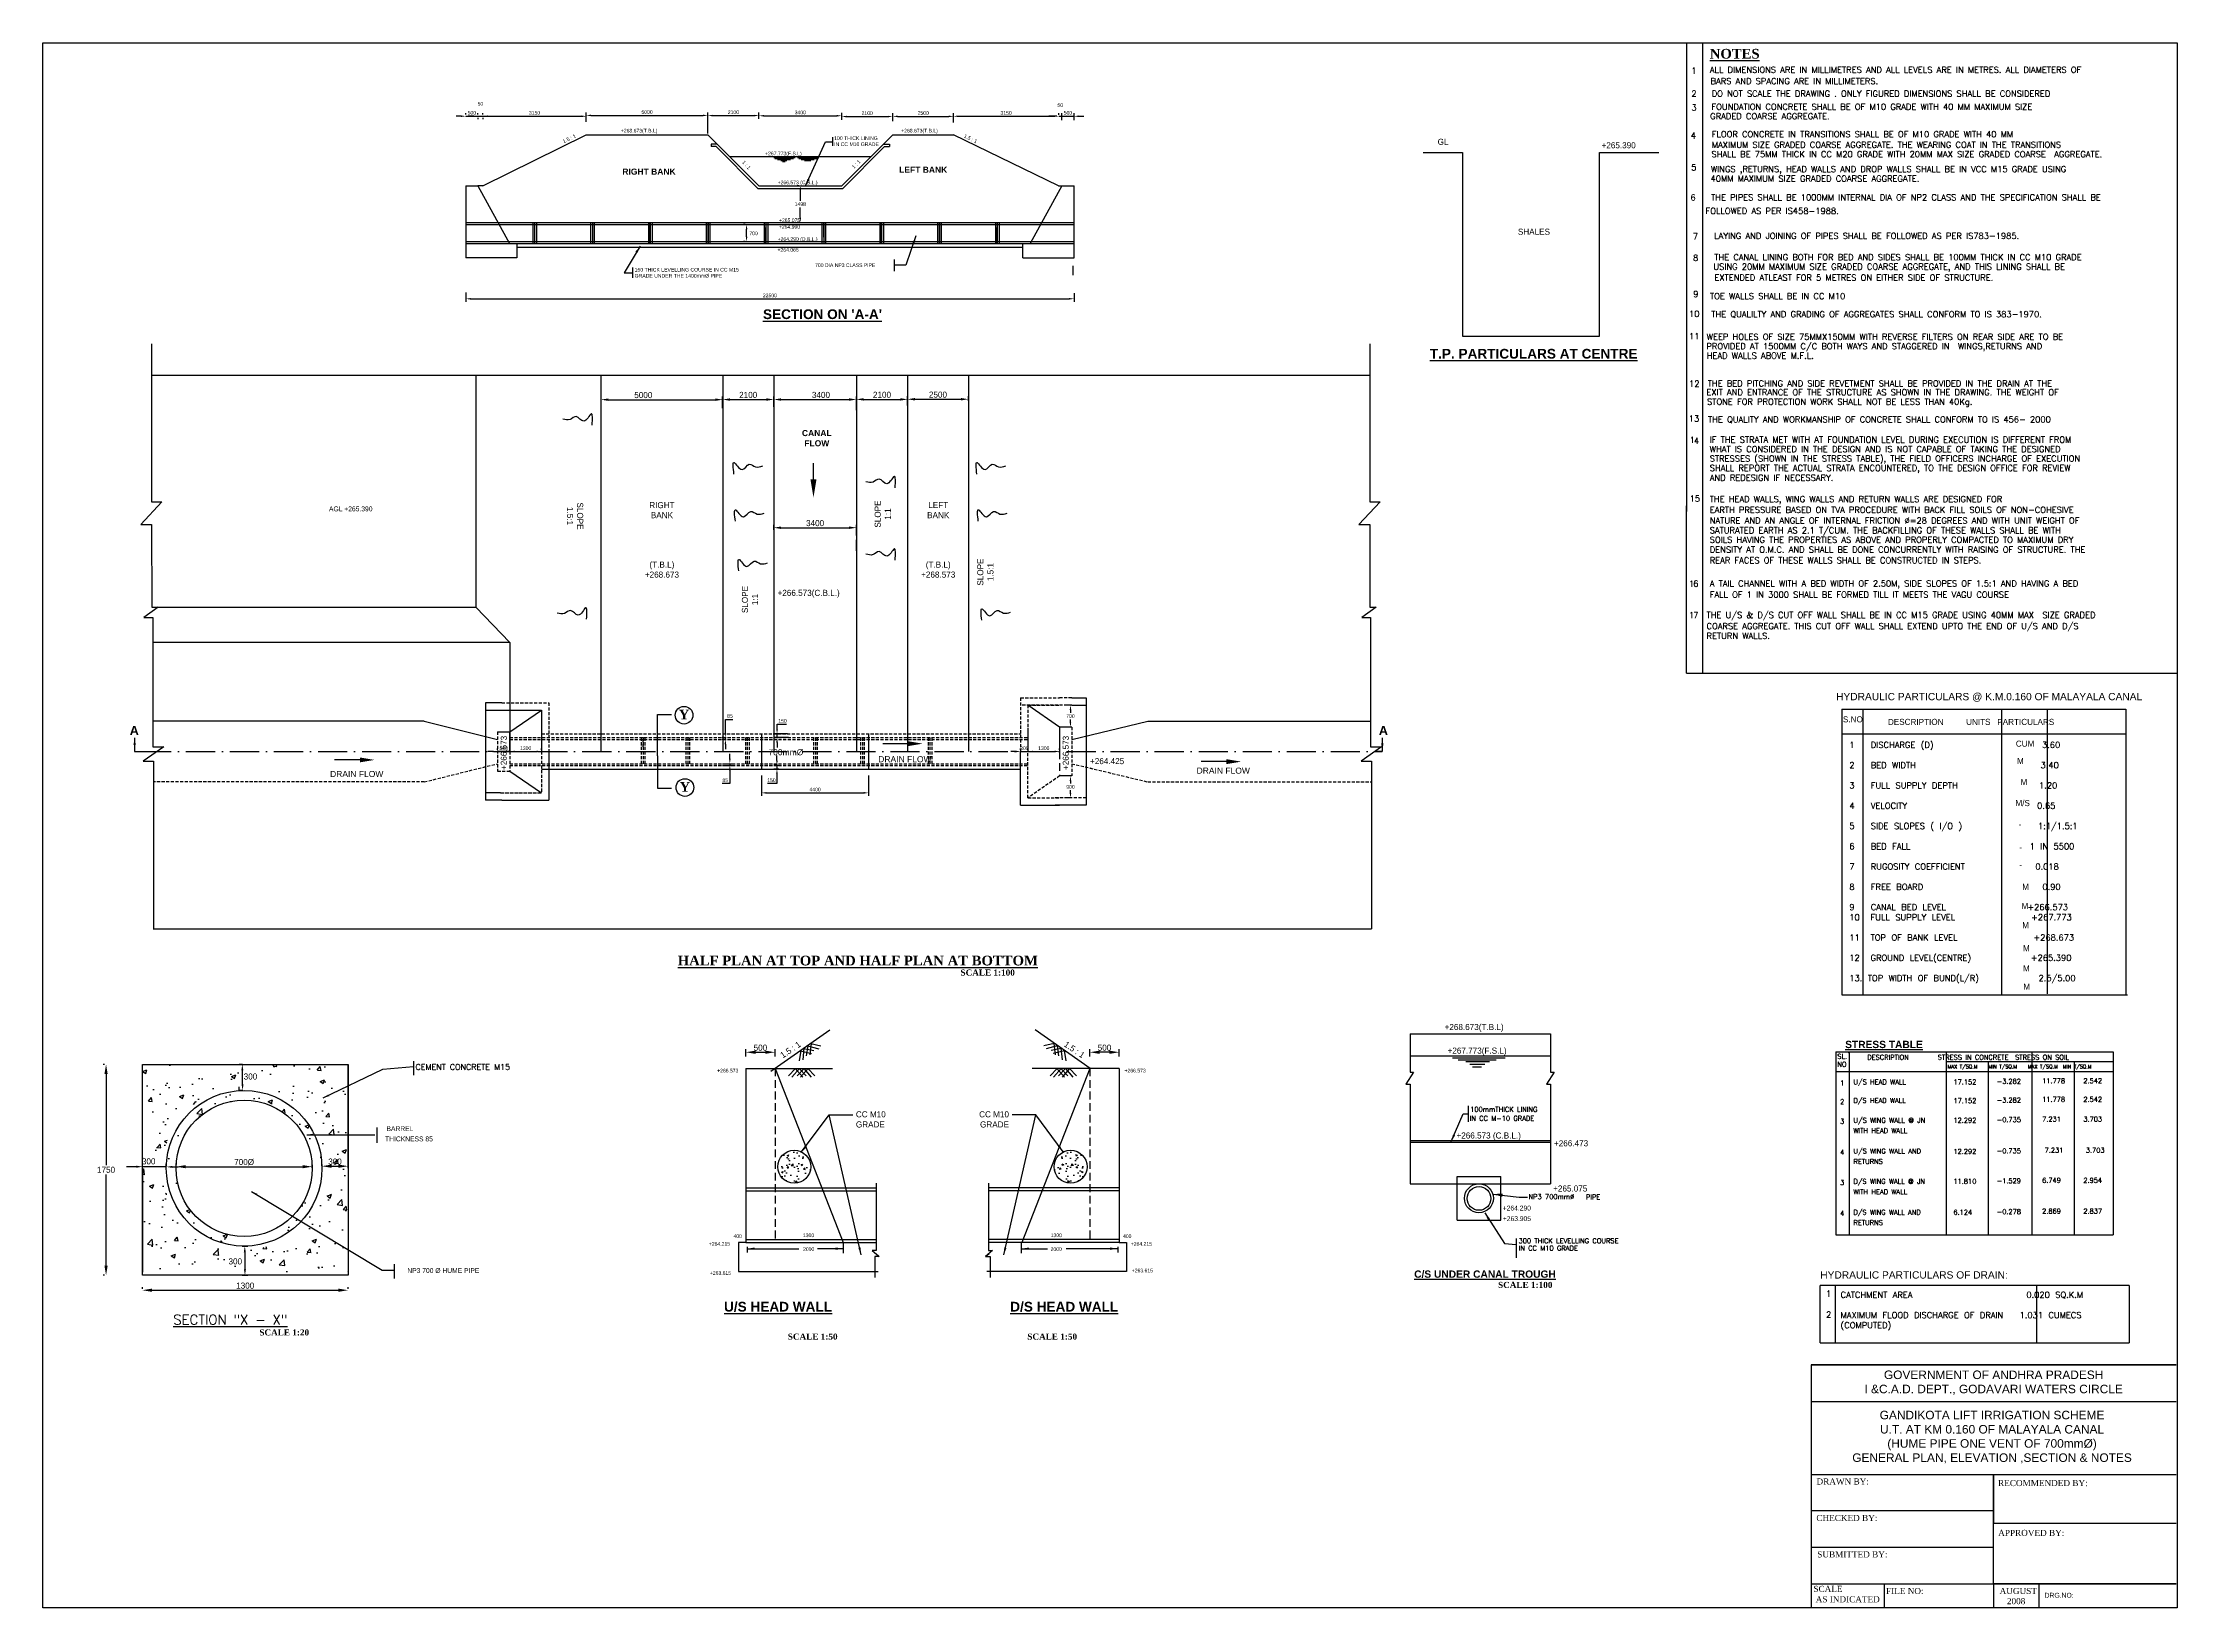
# Model space of a CAD drawing. Header units: millimetres. Extents: x 2268 to 3145, y -346 to 298.
import ezdxf

# ---------------------------------------------------------------- set-up
doc = ezdxf.new("R2010")
doc.units = ezdxf.units.MM
doc.linetypes.add('ACAD_ISO10W100', pattern=[18, 12, -3, 0, -3])
doc.linetypes.add('DASHED', pattern=[19.05, 12.7, -6.35])
doc.layers.add('BASIC', color=18, linetype='Continuous')
doc.styles.add('ROMANS', font='romans')
doc.styles.add('ROMANT', font='romant', dxfattribs={"height": 3})
doc.styles.add('style1', font='txt.shx', dxfattribs={"height": 20})
doc.styles.add('TIMES', font='times.ttf')
doc.dimstyles.new('ISO-25', dxfattribs={"dimtxt": 2.5, "dimasz": 4, "dimexe": 1.25, "dimexo": 0.625, "dimtad": 1, "dimtih": 1, "dimtoh": 1, "dimtxsty": 'Standard', "dimcen": 2.5, "dimadec": 0, "dimazin": 0, "dimtfac": 1, "dimtmove": 0, "dimatfit": 3, "dimfxl": 1, "dimarcsym": 0})
doc.dimstyles.get("Standard").update_dxf_attribs({"dimtxt": 2.5, "dimasz": 2.5, "dimexe": 0.18, "dimexo": 0.0625, "dimgap": 0.09, "dimtad": 1, "dimtih": 1, "dimtoh": 1, "dimdec": 4, "dimzin": 0, "dimdsep": 46, "dimtxsty": 'Standard', "dimcen": 0.09, "dimadec": 0, "dimazin": 0, "dimtfac": 1, "dimtdec": 4, "dimtofl": 0, "dimtmove": 0, "dimatfit": 3, "dimfxl": 1, "dimtolj": 1, "dimtzin": 0, "dimarcsym": 0})
pattern_1 = [(50, (2666.853, 169.827), (18.21847, -1.5939), [1.905, -20.955]), (355, (2666.853, 169.827), (-3.5243, 19.10566), [1.524, -16.764]), (100.451, (2668.371, 169.694), (14.69425, 17.51167), [1.619, -17.809]), (46.184, (2666.853, 174.907), (27.1079, -4.2042), [2.8575, -31.4325]), (96.6356, (2669.112, 174.556), (23.7404, 24.7426), [2.4285, -26.7135]), (351.184, (2666.853, 174.907), (23.7405, 24.7425), [2.286, -25.146]), (21, (2669.393, 173.637), (15.1615, -10.22655), [1.905, -20.955]), (326, (2669.393, 173.637), (6.1802, 18.4188), [1.524, -16.764]), (71.4514, (2670.657, 172.785), (21.34165, 8.1923), [1.619, -17.809]), (37.5, (2666.853, 169.827), (0.30886, 8.4555), [0, -16.5608, 0, -17.018, 0, -16.8275]), (7.5, (2666.853, 169.827), (6.68197, 10.01806), [0, -9.7028, 0, -16.1798, 0, -6.4135]), (327.5, (2661.189, 169.827), (13.55906, -0.57287), [0, -6.35, 0, -19.812, 0, -26.289]), (317.5, (2658.649, 169.827), (14.81292, 2.54265), [0, -8.255, 0, -13.1572, 0, -18.669])]

msp = doc.modelspace()

# ---------------------------------------------------------------- texts
at = {"color": 0}
for s, height, style, p in [('1', 2.5, 'ROMANS', (2945.4156, 284.88795, 0.02714)), ('ALL DIMENSIONS ARE IN MILLIMETRES AND ALL LEVELS ARE IN METRES. ALL DIAMETERS OF', 2.5, 'ROMANS', (2953.01269, 285.24404, 0.02714)), ('BARS AND SPACING ARE IN MILLIMETERS.', 2.5, 'ROMANS', (2953.31166, 280.58749, 0.02714)), ('2', 2.5, 'ROMANS', (2945.4156, 275.44366, 0.02714)), ('3', 2.5, 'ROMANS', (2945.43978, 269.71265, 0.02714)), ('DO NOT SCALE THE DRAWING . ONLY FIGURED DIMENSIONS SHALL BE CONSIDERED', 2.5, 'ROMANS', (2953.78395, 275.4412, 0.02714)), (' GRADED COARSE AGGREGATE.', 2.5, 'ROMANS', (2951.44741, 266.15073, 0.02714)), ('4', 2.5, 'ROMANS', (2945.20665, 258.17687, 0.02714)), ('FLOOR CONCRETE IN TRANSITIONS SHALL BE OF M10 GRADE WITH 40 MM', 2.5, 'ROMANS', (2953.82029, 258.75401, 0.02714)), ('MAXIMUM SIZE GRADED COARSE AGGREGATE. THE WEARING COAT IN THE TRANSITIONS', 2.5, 'ROMANS', (2953.82029, 254.42728, 0.02714)), ('5', 2.5, 'ROMANS', (2945.35623, 245.12488, 0.02714)), ('WINGS ,RETURNS, HEAD WALLS AND DROP WALLS SHALL BE IN VCC M15 GRADE USING  ', 2.5, 'ROMANS', (2953.45684, 244.4032, 0.02714)), ('SHALL BE 75MM THICK IN CC M20 GRADE WITH 20MM MAX SIZE GRADED COARSE  AGGREGATE.', 2.5, 'ROMANS', (2953.68113, 250.54157, 0.02714)), ('40MM MAXIMUM SIZE GRADED COARSE AGGREGATE.', 2.5, 'ROMANS', (2953.31768, 240.51748, 0.02714)), ('6', 2.5, 'ROMANS', (2945.04695, 232.76843, 0.02714)), ('     FOLLOWED AS PER IS458-1988.', 2.5, 'ROMANS', (2941.93058, 227.21652)), ('THE PIPES SHALL BE 1000MM INTERNAL DIA OF NP2 CLASS AND THE SPECIFICATION SHALL BE ', 2.5, 'ROMANS', (2953.52078, 232.79428)), ('LAYING AND JOINING OF PIPES SHALL BE FOLLOWED AS PER IS783-1985.', 2.5, 'ROMANS', (2954.80506, 216.97106)), ('7', 2.5, 'ROMANS', (2946.03737, 216.78975, 0.02714)), ('8', 2.5, 'ROMANS', (2946.08948, 207.96187, 0.02714)), ('USING 20MM MAXIMUM SIZE GRADED COARSE AGGREGATE, AND THIS LINING SHALL BE', 2.5, 'ROMANS', (2954.45525, 204.3267, 0.02714)), ('EXTENDED ATLEAST FOR 5 METRES ON EITHER SIDE OF STRUCTURE.', 2.5, 'ROMANS', (2954.87274, 199.81951, 0.02714)), ('9', 2.5, 'ROMANS', (2946.19002, 193.0562, 0.02714)), ('TOE WALLS SHALL BE IN CC M10 ', 2.5, 'ROMANS', (2953.07474, 192.21059, 0.02714)), ('10', 2.5, 'ROMANS', (2944.45753, 184.92524, 0.02714)), ('THE QUALILTY AND GRADING OF AGGREGATES SHALL CONFORM TO IS 383-1970.', 2.5, 'ROMANS', (2953.62652, 184.78119, 0.02714)), ('11', 2.5, 'ROMANS', (2944.43659, 175.73907, 0.02714)), ('WEEP HOLES OF SIZE 75MMX150MM WITH REVERSE FILTERS ON REAR SIDE ARE TO BE ', 2.5, 'ROMANS', (2951.74156, 175.50587)), ('PROVIDED AT 1500MM C/C BOTH WAYS AND STAGGERED IN  WINGS,RETURNS AND ', 2.5, 'ROMANS', (2951.6024, 171.62015)), ('HEAD WALLS ABOVE M.F.L.', 2.5, 'ROMANS', (2951.74156, 167.73444)), ('12', 2.5, 'ROMANS', (2944.47546, 156.21875, 0.02714)), ('THE BED PITCHING AND SIDE REVETMENT SHALL BE PROVIDED IN THE DRAIN AT THE ', 2.5, 'ROMANS', (2952.14609, 156.32678)), ('EXIT AND ENTRANCE OF THE STRUCTURE AS SHOWN IN THE DRAWING. THE WEIGHT OF ', 2.5, 'ROMANS', (2951.57649, 152.68963)), ('STONE FOR PROTECTION WORK SHALL NOT BE LESS THAN 40Kg.', 2.5, 'ROMANS', (2951.85481, 148.80391)), ('13', 2.5, 'ROMANS', (2944.356, 141.88057, 0.02714)), ('THE QUALITY AND WORKMANSHIP OF CONCRETE SHALL CONFORM TO IS 456- 2000', 2.5, 'ROMANS', (2952.26762, 141.53593)), ('1', 2.5, 'ROMANS', (2944.73473, 133.11378, 0.02714)), ('4', 2.5, 'ROMANS', (2946.45421, 132.7417, 0.02714)), ('WHAT IS CONSIDERED IN THE DESIGN AND IS NOT CAPABLE OF TAKING THE DESIGNED', 2.5, 'ROMANS', (2952.96884, 129.34233)), ('IF THE STRATA MET WITH AT FOUNDATION LEVEL DURING EXECUTION IS DIFFERENT FROM', 2.5, 'ROMANS', (2952.96884, 133.22805)), ('STRESSES (SHOWN IN THE STRESS TABLE), THE FIELD OFFICERS INCHARGE OF EXECUTION', 2.5, 'ROMANS', (2952.96884, 125.45662)), ('SHALL REPORT THE ACTUAL STRATA ENCOUNTERED, TO THE DESIGN OFFICE FOR REVIEW ', 2.5, 'ROMANS', (2952.96884, 121.5709)), ('AND REDESIGN IF NECESSARY.', 2.5, 'ROMANS', (2952.96884, 117.56967)), ('15', 2.5, 'ROMANS', (2944.70173, 109.0128, 0.02714)), ('THE HEAD WALLS, WING WALLS AND RETURN WALLS ARE DESIGNED FOR', 2.5, 'ROMANS', (2952.96883, 108.77257)), ('EARTH PRESSURE BASED ON TVA PROCEDURE WITH BACK FILL SOILS OF NON-COHESIVE', 2.5, 'ROMANS', (2952.96883, 104.36839)), ('SATURATED EARTH AS 2.1 T/CUM. THE BACKFILLING OF THESE WALLS SHALL BE WITH', 2.5, 'ROMANS', (2952.96883, 95.94888)), ('NATURE AND AN ANGLE OF INTERNAL FRICTION %%C=28 DEGREES AND WITH UNIT WEIGHT OF', 2.5, 'ROMANS', (2952.96883, 99.96421)), ('SOILS HAVING THE PROPERTIES AS ABOVE AND PROPERLY COMPACTED TO MAXIMUM DRY', 2.5, 'ROMANS', (2952.96883, 92.07726)), ('DENSITY AT O.M.C. AND SHALL BE DONE CONCURRENTLY WITH RAISING OF STRUCTURE. THE', 2.5, 'ROMANS', (2952.96883, 88.02289)), ('REAR FACES OF THESE WALLS SHALL BE CONSTRUCTED IN STEPS.', 2.5, 'ROMANS', (2952.96883, 83.63281)), ('1', 2.5, 'ROMANS', (2944.46139, 73.963)), ('6', 2.5, 'ROMANS', (2946.18088, 74.02324)), ('A TAIL CHANNEL WITH A BED WIDTH OF 2.50M, SIDE SLOPES OF 1.5:1 AND HAVING A BED', 2.5, 'ROMANS', (2952.96883, 74.10188)), ('FALL OF 1 IN 3000 SHALL BE FORMED TILL IT MEETS THE VAGU COURSE', 2.5, 'ROMANS', (2952.96883, 69.52904)), ('1', 2.5, 'ROMANS', (2944.46139, 61.11723)), ('7', 2.5, 'ROMANS', (2946.18088, 61.11723)), ('COARSE AGGREGATE. THIS CUT OFF WALL SHALL EXTEND UPTO THE END OF U/S AND D/S', 2.5, 'ROMANS', (2951.66028, 56.57957)), ('RETURN WALLS.', 2.5, 'ROMANS', (2951.66028, 52.57833)), ('CEMENT CONCRETE M15', 2.4, 'ROMANS', (2420.96842, -124.57074)), ('SL.', 2, 'ROMANS', (3005.4196, -120.01795)), ('NO', 2, 'ROMANS', (3005.4196, -123.25604)), ('1', 2, 'ROMANS', (3009.33038, -119.17673)), ('DESCRIPTION       STRESS IN CONCRETE  STRESS ON SOIL', 2, 'ROMANS', (3017.72389, -120.36631)), ('MAX T/SQ.M   MIN T/SQ.M   MAX T/SQ.M  MIN T/SQ.M', 1.5, 'ROMANS', (3050.71629, -123.92663)), ('1', 2, 'ROMANS', (3006.53942, -130.96523)), ('U/S HEAD WALL', 2, 'ROMANS', (3012.0448, -130.5102)), ('17.152', 2, 'ROMANS', (3053.12195, -130.50043)), ('-3.282', 2, 'ROMANS', (3070.95019, -130.26444)), ('11.778', 2, 'ROMANS', (3089.59814, -130.0499)), ('2.542', 2, 'ROMANS', (3106.53628, -130.0499)), ('100mmTHICK LINING ', 2, 'ROMANS', (2854.53097, -141.8023)), ('2', 2, 'ROMANS', (3006.53942, -138.5989)), ('D/S HEAD WALL', 2, 'ROMANS', (3012.0448, -138.14387)), ('17.152', 2, 'ROMANS', (3053.12195, -138.24608)), ('-3.282', 2, 'ROMANS', (3070.95019, -138.01009)), ('11.778', 2, 'ROMANS', (3089.59814, -137.69335)), ('2.542', 2, 'ROMANS', (3106.53628, -137.69335)), ('IN CC M-10 GRADE ', 2, 'ROMANS', (2854.26268, -145.48028)), ('3', 2, 'ROMANS', (3006.53942, -146.72402)), ('WITH HEAD WALL', 2, 'ROMANS', (3012.0448, -150.53572)), ('U/S WING WALL @ JN ', 2, 'ROMANS', (3012.0448, -146.26899)), ('12.292', 2, 'ROMANS', (3053.12195, -146.25922)), ('-0.735', 2, 'ROMANS', (3070.95019, -146.02323)), ('7.231', 2, 'ROMANS', (3089.59814, -145.80869)), ('3.703', 2, 'ROMANS', (3106.53628, -145.80869)), ('4', 2, 'ROMANS', (3006.53942, -159.40106)), ('U/S WING WALL AND', 2, 'ROMANS', (3012.0448, -158.94603)), ('12.292', 2, 'ROMANS', (3053.12195, -159.08428)), ('-0.735', 2, 'ROMANS', (3070.95019, -158.84829)), ('7.231', 2, 'ROMANS', (3090.6088, -158.57611)), ('3.703', 2, 'ROMANS', (3107.54695, -158.57611)), ('RETURNS', 2, 'ROMANS', (3012.0448, -163.21276)), ('3', 2, 'ROMANS', (3006.53942, -171.85246)), ('WITH HEAD WALL', 2, 'ROMANS', (3012.0448, -175.66416)), ('D/S WING WALL @ JN ', 2, 'ROMANS', (3012.0448, -171.39743)), ('11.810', 2, 'ROMANS', (3053.12195, -171.38766)), ('-1.529', 2, 'ROMANS', (3070.95019, -171.15167)), ('6.749', 2, 'ROMANS', (3089.59814, -170.93714)), ('2.954', 2, 'ROMANS', (3106.53628, -170.93714)), ('NP3 700mm%%C', 2, 'ROMANS', (2878.49211, -177.68262)), ('PIPE', 2, 'ROMANS', (2902.06583, -177.84136)), ('4', 2, 'ROMANS', (3006.53942, -184.52951)), ('D/S WING WALL AND', 2, 'ROMANS', (3012.0448, -184.07448)), ('6.124', 2, 'ROMANS', (3053.12195, -184.06471)), ('-0.278', 2, 'ROMANS', (3070.95019, -183.82872)), ('2.869', 2, 'ROMANS', (3089.59814, -183.61418)), ('2.837', 2, 'ROMANS', (3106.53628, -183.61418)), ('RETURNS', 2, 'ROMANS', (3012.0448, -188.34121)), ('300 THICK LEVELLING COURSE', 2, 'ROMANS', (2874.40145, -195.8056)), ('IN CC M10 GRADE ', 2, 'ROMANS', (2874.40145, -198.82619)), ('1', 2.5, 'style1', (3000.77262, -217.77539)), (' %%USECTION "X - X"', 4, 'ROMANT', (2318.6875, -229.21549)), ('2', 2.5, 'style1', (3000.77262, -226.36499)), ('DRAWN BY:', 2.5, 'TIMES', (2996.87325, -294.97658)), ('RECOMMENDED BY:', 2.5, 'TIMES', (3071.4839, -295.62722)), ('CHECKED BY:', 2.5, 'TIMES', (2996.80296, -309.97658)), ('APPROVED BY:', 2.5, 'TIMES', (3071.53938, -316.10455)), ('SUBMITTED BY:', 2.5, 'TIMES', (2997.16705, -324.94149)), ('SCALE ', 2.5, 'TIMES', (2995.59328, -339.11434)), (' AS INDICATED', 2.5, 'TIMES', (2995.59328, -343.38654)), ('FILE NO: ', 2.5, 'TIMES', (3025.43349, -339.99095)), ('AUGUST', 2.5, 'TIMES', (3072.1312, -339.99499)), (' 2008', 2.5, 'TIMES', (3074.18159, -344.16166))]:
    msp.add_text(s, height=height, dxfattribs=dict(at, style=style)).set_placement(p)
at = {"color": 1, "style": 'ROMANS'}
for s, p in [('FOUNDATION CONCRETE SHALL BE OF M10 GRADE WITH 40 MM MAXIMUM SIZE ', (2953.68998, 270.03645, 0.02714)), ('THE CANAL LINING BOTH FOR BED AND SIDES SHALL BE 100MM THICK IN CC M10 GRADE', (2954.87274, 208.21241, 0.02714)), ('THE U/S & D/S CUT OFF WALL SHALL BE IN CC M15 GRADE USING 40MM MAX  SIZE GRADED', (2951.66028, 61.1524))]:
    msp.add_text(s, height=2.5, dxfattribs=at).set_placement(p)
at = {"color": 0}
for s, height, p in [('700 DIA NP3 CLASS PIPE', 1.5, (2585.23729, 205.43947)), ('S.NO', 2.5, (3007.7122, 18.27375)), ('DESCRIPTION          UNITS   PARTICULARS', 2.5, (3026.21219, 17.22271)), ('CUM', 2.5, (3078.78312, 8.28888)), (' M', 2.5, (3078.35524, 1.19437)), ('M', 2.5, (3080.72173, -7.47669)), ('M/S', 2.5, (3078.61819, -16.14776)), ('-', 2.5, (3079.9329, -24.81883)), ('-', 2.5, (3080.19585, -34.27818)), ('-', 2.5, (3080.19585, -41.63545)), ('M', 2.5, (3081.39463, -50.56928)), ('M', 2.5, (3081.13169, -58.45206)), ('M', 2.5, (3081.39463, -66.33485)), ('M', 2.5, (3081.71747, -75.7942)), ('M', 2.5, (3081.71747, -84.03574)), ('M', 2.5, (3081.87598, -91.59049))]:
    msp.add_text(s, height=height, dxfattribs=at).set_placement(p)
for s, insert, char_height, width, attachment_point in [('{\\fTimes New Roman|b1|i0|c0|p18;\\LNOTES}', (2952.98198, 295.08531), 4, 25.6448, 1), ('+268.673(T.B.L)', (2505.40648, 262.22594), 1.5, 40.8919, 1), ('{\\fArial|b0|i0|c0|p34;100 THICK LINING\\PIN CC M10 GRADE }', (2593.06361, 259.14617), 1.5, 40.8919, 1), ('+268.673(T.B.L)', (2620.64137, 262.22594), 1.5, 40.8919, 1), ('GL', (2841.12709, 258.12984), 2.5, 33.2215, 1), ('+265.390', (2908.50016, 256.71748), 2.5, 33.2215, 1), ('{\\fArial|b1|i0|c0|p34;RIGHT BANK}', (2505.99447, 245.88874), 2.5, 25.2057, 1), ('+267.773(F.S.L)', (2564.69513, 252.82303), 1.5, 40.8919, 1), ('{\\fArial|b1|i0|c0|p34;LEFT BANK}', (2619.77856, 246.65303), 2.5, 25.2057, 1), ('+266.573 (C.B.L.)', (2569.84172, 240.94562), 1.5, 40.8919, 1), ('+264.990 ', (2570.36367, 222.68706), 1.5, 40.8919, 1), ('+265.075', (2570.40662, 225.39096), 1.5, 40.8919, 1), ('SHALES', (2874.10691, 221.18631), 2.5, 33.2215, 1), ('+264.065 ', (2569.79332, 213.25094), 1.5, 40.8919, 1), ('+264.290 (D.B.L.)', (2569.84172, 217.65529), 1.5, 40.8919, 1), ('{\\fArial|b0|i0|c0|p34;150 THICK LEVELLING COURSE IN CC M15 GRADE UNDER THE 1400mm%%C PIPE}', (2511.05637, 205.06905), 1.5, 43.8919, 1), ("{\\fArial|b1|i0|c0|p34;\\LSECTION ON 'A-A'}", (2563.81143, 188.03105), 4, 48.5646, 1), ('{\\fArial|b1|i0|c0|p34;\\LT.P. PARTICULARS AT CENTRE}', (2837.90891, 171.78441), 4, 113.6898, 1), ('{\\fArial|b1|i0|c0|p34;CANAL  FLOW}', (2585.93183, 135.06456), 2.5, 7.6125121, 5), ('AGL +265.390', (2403.30467, 107.01785), 2, 32.477051, 3), ('RIGHT', (2522.27599, 108.81789), 2.5, 18.3544, 2), ('LEFT', (2635.83872, 108.81789), 2.5, 18.3544, 2), ('BANK', (2522.27599, 104.68767), 2.5, 18.3544, 2), ('BANK', (2635.83872, 104.68767), 2.5, 18.3544, 2), ('+268.673', (2522.27599, 80.25746), 2.5, 18.3544, 2), ('(T.B.L)', (2522.27599, 84.38768), 2.5, 18.3544, 2), ('+268.573', (2635.83872, 80.25746), 2.5, 18.3544, 2), ('(T.B.L)', (2635.83872, 84.38768), 2.5, 18.3544, 2), ('+266.573(C.B.L.)', (2569.80324, 72.76204), 2.5, 2.4418987, 1), ('{\\fTimes New Roman|b1|i0|c0|p18;Y}', (2529.17698, 23.51982), 4, 5.7405, 1), ('{\\fArial|b1|i0|c0|p34;A}', (2303.48833, 16.78366), 3.75, 5.378143, 1), ('{\\fArial|b1|i0|c0|p34;A}', (2816.93025, 16.78211), 3.75, 5.378143, 1), ('{\\fArial|b0|i0|c0|p34;700mm%%C}', (2566.03773, 7.25795), 2.5, 31.9211, 1), ('{\\fArial|b0|i0|c0|p34;DRAIN FLOW}', (2611.18533, 4.3864), 2.5, 31.9211, 1), ('+264.425', (2705.27186, 3.6047), 2.5, 18.3544, 2), ('{\\fArial|b0|i0|c0|p34;DRAIN FLOW}', (2385.85477, -1.6826), 2.5, 31.9211, 1), ('{\\fTimes New Roman|b1|i0|c0|p18;Y}', (2529.53557, -6.20271), 4, 5.7405, 1), ('{\\fArial|b0|i0|c0|p34;DRAIN FLOW}', (2742.04383, -0.30981), 2.5, 31.9211, 1), ('{\\fTimes New Roman|b1|i0|c0|p18;\\LHALF PLAN AT TOP AND HALF PLAN AT BOTTOM}', (2528.75845, -77.61675), 4, 334.0716, 1), ('{\\fTimes New Roman|b1|i0|c0|p18;SCALE 1:100}', (2644.99584, -83.29777), 2.5, 25.1815, 1), ('+268.673(T.B.L)', (2843.9886, -105.67871), 2.5, 33.2215, 1), ('+267.773(F.S.L)', (2845.21334, -115.38725), 2.5, 34.2447, 1), ('+266.573', (2544.99345, -124.0996), 1.5, 40.8919, 1), ('+266.573', (2712.43782, -124.0996), 1.5, 40.8919, 1), ('CC M10 GRADE     \\P ', (2602.00538, -141.56567), 2.5, 19.3321, 1), ('CC M10 GRADE     \\P ', (2664.92322, -141.56567), 2.5, 19.3321, 3), ('+266.573 (C.B.L.)', (2848.87289, -150.26806), 2.5, 35.5533, 1), ('+266.473 ', (2888.94561, -153.47146), 2.5, 35.5533, 1), ('+265.075', (2888.60238, -172.05731), 2.5, 35.5533, 1), ('+264.290', (2867.89352, -180.35334), 2, 19.3321, 1), ('400', (2551.67786, -192.14371), 1.5, 40.8919, 1), ('1300', (2580.24564, -191.7961), 1.5, 40.8919, 1), ('1300', (2686.68296, -191.7961), 1.5, 40.8919, 3), ('400', (2715.25074, -192.14371), 1.5, 40.8919, 3), ('+263.905', (2867.92671, -184.68156), 2, 19.3321, 1), ('+264.215', (2541.58054, -195.32865), 1.5, 40.8919, 1), ('2000', (2580.28412, -197.46253), 1.5, 40.8919, 1), ('2000', (2686.64448, -197.46253), 1.5, 40.8919, 3), ('+264.215', (2715.00363, -195.32865), 1.5, 40.8919, 1), ('+263.615', (2541.98179, -207.31553), 1.5, 40.8919, 1), ('+263.615', (2715.40487, -206.26648), 1.5, 40.8919, 1), ('{\\fArial|b1|i0|c0|p34;\\LC/S UNDER CANAL TROUGH}', (2860.58646, -208.53733), 3, 102.7459, 5), ('{\\fTimes New Roman|b1|i0|c0|p18;SCALE 1:100}', (2865.95445, -211.68104), 2.5, 25.1815, 1), ('{\\fArial|b1|i0|c0|p34;\\LU/S HEAD WALL }', (2547.80626, -219.88701), 4, 80.7179, 1), ('{\\fArial|b1|i0|c0|p34;\\LD/S HEAD WALL }', (2709.82504, -219.88701), 4, 80.7179, 3), ('{\\fTimes New Roman|b1|i0|c0|p18;SCALE 1:20}', (2356.79865, -231.20367), 2.5, 25.1815, 1), ('{\\fTimes New Roman|b1|i0|c0|p18;SCALE 1:50}', (2574.00609, -232.92717), 2.5, 25.1815, 1), ('{\\fTimes New Roman|b1|i0|c0|p18;SCALE 1:50}', (2692.92251, -232.92717), 2.5, 25.1815, 3), ('{\\fArial|b0|i0|c0|p34;GOVERNMENT OF ANDHRA PRADESH\\PI &C.A.D. DEPT., GODAVARI WATERS CIRCLE}', (3069.65667, -248.12722), 3.5, 150, 2), ('\\P{\\fArial|b0|i0|c0|p34;GANDIKOTA LIFT IRRIGATION SCHEME\\PU.T. AT KM 0.160 OF MALAYALA CANAL\\P(HUME PIPE ONE VENT OF 700mm%%C)\\PGENERAL PLAN, ELEVATION ,SECTION & NOTES}', (3069.00534, -258.83939), 3.5, 150, 2), ('{\\fArial|b0|i0|c0|p34;DRG.NO:}', (3090.61055, -339.4902), 2, 51.9686772, 1)]:
    msp.add_mtext(s, dxfattribs=dict(at, insert=insert, char_height=char_height, width=width, attachment_point=attachment_point))
for s, insert, char_height, width, attachment_point, rotation in [('1.5 : 1', (2486.46436, 260.12275), 1.5, 40.8919, 3, 25.87885719), ('1.5 : 1', (2646.85722, 260.12275), 1.5, 40.8919, 1, 334.12114281), ('1 : 1', (2556.235, 249.41653), 1.5, 40.8919, 1, 311.21630055), ('1 : 1', (2602.99464, 249.64611), 1.5, 40.8919, 3, 45.28338371), ('SLOPE\\P1.5:1', (2489.91004, 103.08171), 2.5, 18.3544, 2, 270), ('SLOPE\\P1:1', (2616.36963, 103.89371), 2.5, 18.3544, 8, 90), ('SLOPE\\P1.5:1', (2651.89467, 80.04295), 2.5, 18.3544, 2, 90), ('SLOPE\\P1:1', (2555.13436, 68.76403), 2.5, 18.3544, 2, 90), ('+266.573', (2456.01698, 5.721), 2.5, 18.3544, 2, 90), ('+266.573', (2687.01698, 5.72069), 2.5, 18.3544, 2, 90), ('1.5 : 1', (2570.56707, -117.82125), 2.5, 35.5533, 1, 34), ('1.5 : 1', (2696.36153, -117.82125), 2.5, 35.5533, 3, 326)]:
    msp.add_mtext(s, dxfattribs=dict(at, insert=insert, char_height=char_height, width=width, attachment_point=attachment_point, rotation=rotation))
at = {"color": 0, "attachment_point": 1}
for s, insert, char_height, width, style in [('{\\fArial|b0|i0|c0|p34;HYDRAULIC PARTICULARS @ K.M.0.160 OF MALAYALA CANAL}', (3004.90909, 30.36608, 0.68367), 3, 139.3273408, 'style1'), ('1   DISCHARGE (D)                    3.60\\P\\P2   BED WIDTH                       3.40 \\P\\P3   FULL SUPPLY DEPTH               1.20\\P\\P4   VELOCITY                        0.65\\P\\P5   SIDE SLOPES ( I/O )              1:1/1.5:1\\P\\P6   BED FALL                      1 IN 5500   \\P\\P7   RUGOSITY COEFFICIENT             0.018 \\P\\P8   FREE BOARD                      0.90\\P\\P9   CANAL BED LEVEL               +266.573\\P10  FULL SUPPLY LEVEL              +267.773\\P\\P11  TOP OF BANK LEVEL              +268.673\\P\\P12  GROUND LEVEL(CENTRE)           +265.390\\P\\P13. TOP WIDTH OF BUND(L/R)           2.5/5.00', (3010.33842, 10.26234, 0.68367), 2.5, 176.525, 'style1'), ('{\\fArial|b1|i0|c0|p34;\\LSTRESS TABLE}', (3008.63727, -112.60593), 3, 34.4567, 'ROMANS'), ('{\\fArial|b0|i0|c0|p34;HYDRAULIC PARTICULARS OF DRAIN:}', (2998.39271, -207.33067), 3, 80.4885439, 'ROMANS'), ('CATCHMENT AREA                     0.020 SQ.K.M\\P\\PMAXIMUM FLOOD DISCHARGE OF DRAIN   1.031 CUMECS\\P(COMPUTED)', (3006.75834, -215.75563), 2.5, 145.4768, 'style1')]:
    msp.add_mtext(s, dxfattribs=dict(at, insert=insert, char_height=char_height, width=width, style=style))
at = {"color": 0, "lineweight": -3, "char_height": 2.5, "attachment_point": 5}
for insert in [(2353.13896, -127.29513), (2311.30591, -162.16354), (2346.9099, -203.28208)]:
    msp.add_mtext('300', dxfattribs=dict(at, insert=insert))
at = {"color": 0, "linetype": 'ByBlock', "lineweight": -2, "char_height": 2, "attachment_point": 5}
for s, insert in [('BARREL', (2414.58419, -148.7284)), (' THICKNESS 85', (2417.91126, -152.93976)), ('NP3 700 %%C HUME PIPE', (2432.42383, -207.06265))]:
    msp.add_mtext(s, dxfattribs=dict(at, insert=insert))
at = {"layer": 'BASIC', "color": 0, "char_height": 1.5, "attachment_point": 5}
for s, insert in [('50', (2447.65946, 272.48097)), ('500', (2444.16079, 268.79347)), ('500', (2689.16079, 268.7645))]:
    msp.add_mtext(s, dxfattribs=dict(at, insert=insert))

# ---------------------------------------------------------------- blocks, each defined once
blk = doc.blocks.new('*D1')
at = {"color": 0, "lineweight": -2, "transparency": 16777216}
for p, q in [((2293.16, -122.28), (2292.54, -122.28)), ((2293.79, -126.28), (2293.79, -163.75)), ((2293.79, -204.97), (2293.79, -167.5)), ((2293.16, -208.97), (2292.54, -208.97))]:
    blk.add_line(p, q, dxfattribs=at)
at = {"color": 0, "transparency": 16777216}
for points in [[(2293.12, -126.28), (2294.46, -126.28), (2293.79, -122.28)], [(2293.12, -204.97), (2294.46, -204.97), (2293.79, -208.97)]]:
    blk.add_solid(points, dxfattribs=at)
at = {"layer": 'Defpoints', "color": 0, "transparency": 16777216}
for p in [(2293.79, -122.28), (2293.79, -208.97), (2293.79, -208.97)]:
    blk.add_point(p, dxfattribs=at)
at = {"color": 0, "lineweight": -3, "transparency": 16777216, "insert": (2293.79, -165.63), "char_height": 2.5, "attachment_point": 5}
blk.add_mtext('1750', dxfattribs=at)
blk = doc.blocks.new('*D2')
at = {"color": 0, "lineweight": -2, "transparency": 16777216}
for p, q in [((2382.54, -163.93), (2382.54, -162.89)), ((2386.54, -164.14), (2389.26, -164.14)), ((2393.26, -163.86), (2393.26, -162.89))]:
    blk.add_line(p, q, dxfattribs=at)
at = {"color": 0, "transparency": 16777216}
for points in [[(2386.54, -163.47), (2386.54, -164.81), (2382.54, -164.14)], [(2389.26, -163.47), (2389.26, -164.81), (2393.26, -164.14)]]:
    blk.add_solid(points, dxfattribs=at)
at = {"layer": 'Defpoints', "color": 0, "transparency": 16777216}
for p in [(2382.54, -164.55), (2393.26, -164.14), (2393.26, -164.49)]:
    blk.add_point(p, dxfattribs=at)
at = {"color": 0, "lineweight": -3, "transparency": 16777216, "insert": (2387.9, -162.26), "char_height": 2.5, "attachment_point": 5}
blk.add_mtext('300', dxfattribs=at)
blk = doc.blocks.new('*D3')
at = {"color": 0, "lineweight": -2, "transparency": 16777216}
for p, q in [((2308.72, -214.49), (2308.72, -213.86)), ((2312.72, -215.11), (2389.26, -215.11)), ((2393.26, -214.49), (2393.26, -213.86))]:
    blk.add_line(p, q, dxfattribs=at)
at = {"color": 0, "transparency": 16777216}
for points in [[(2312.72, -214.45), (2312.72, -215.78), (2308.72, -215.11)], [(2389.26, -214.45), (2389.26, -215.78), (2393.26, -215.11)]]:
    blk.add_solid(points, dxfattribs=at)
at = {"layer": 'Defpoints', "color": 0, "transparency": 16777216}
for p in [(2308.72, -215.11), (2393.26, -215.11), (2393.26, -215.11)]:
    blk.add_point(p, dxfattribs=at)
at = {"color": 0, "lineweight": -3, "transparency": 16777216, "insert": (2350.99, -213.24), "char_height": 2.5, "attachment_point": 5}
blk.add_mtext('1300', dxfattribs=at)
blk = doc.blocks.new('*D4')
at = {"color": 0, "lineweight": -2, "transparency": 16777216}
for p, q in [((2322.55, -164.97), (2322.55, -163.1)), ((2326.55, -164.35), (2374.54, -164.35)), ((2378.54, -164.79), (2378.54, -163.1))]:
    blk.add_line(p, q, dxfattribs=at)
at = {"color": 0, "transparency": 16777216}
for points in [[(2326.55, -163.68), (2326.55, -165.01), (2322.55, -164.35)], [(2374.54, -163.68), (2374.54, -165.01), (2378.54, -164.35)]]:
    blk.add_solid(points, dxfattribs=at)
at = {"layer": 'Defpoints', "color": 0, "transparency": 16777216}
for p in [(2322.55, -165.59), (2378.54, -164.35), (2378.54, -165.42)]:
    blk.add_point(p, dxfattribs=at)
at = {"color": 0, "lineweight": -3, "transparency": 16777216, "insert": (2350.54, -162.47), "char_height": 2.5, "attachment_point": 5}
blk.add_mtext('700%%c', dxfattribs=at)
blk = doc.blocks.new('*D5')
at = {"layer": 'BASIC', "color": 0, "lineweight": -2, "transparency": 16777216}
for p, q in [((2556.75, -119.07), (2556.75, -116.06)), ((2560.75, -117.31), (2564.75, -117.31)), ((2568.75, -119.07), (2568.75, -116.06))]:
    blk.add_line(p, q, dxfattribs=at)
at = {"layer": 'BASIC', "color": 0, "transparency": 16777216}
for points in [[(2560.75, -116.64), (2560.75, -117.97), (2556.75, -117.31)], [(2564.75, -116.64), (2564.75, -117.97), (2568.75, -117.31)]]:
    blk.add_solid(points, dxfattribs=at)
at = {"layer": 'Defpoints', "color": 0, "transparency": 16777216}
for p in [(2556.75, -119.7), (2568.75, -117.31), (2568.75, -119.7)]:
    blk.add_point(p, dxfattribs=at)
at = {"layer": 'BASIC', "color": 0, "transparency": 16777216, "insert": (2562.75, -115.43), "char_height": 2.5, "attachment_point": 5}
blk.add_mtext('500', dxfattribs=at)
blk = doc.blocks.new('*D6')
at = {"layer": 'BASIC', "color": 0, "lineweight": -2, "transparency": 16777216}
for p, q in [((2698.18, -119.07), (2698.18, -116.06)), ((2706.18, -117.31), (2702.18, -117.31)), ((2710.18, -119.07), (2710.18, -116.06))]:
    blk.add_line(p, q, dxfattribs=at)
at = {"layer": 'BASIC', "color": 0, "transparency": 16777216}
for points in [[(2702.18, -116.64), (2702.18, -117.97), (2698.18, -117.31)], [(2706.18, -116.64), (2706.18, -117.97), (2710.18, -117.31)]]:
    blk.add_solid(points, dxfattribs=at)
at = {"layer": 'Defpoints', "color": 0, "transparency": 16777216}
for p in [(2698.18, -117.31), (2698.18, -119.7), (2710.18, -119.7)]:
    blk.add_point(p, dxfattribs=at)
at = {"layer": 'BASIC', "color": 0, "transparency": 16777216, "insert": (2704.18, -115.43), "char_height": 2.5, "attachment_point": 5}
blk.add_mtext('500', dxfattribs=at)
blk = doc.blocks.new('*D7')
at = {"layer": 'BASIC', "color": 0, "lineweight": -2, "transparency": 16777216}
for p, q in [((2556.45, 222.92), (2555.82, 222.92)), ((2557.07, 217.92), (2557.07, 220.92)), ((2556.45, 215.92), (2555.82, 215.92))]:
    blk.add_line(p, q, dxfattribs=at)
at = {"layer": 'BASIC', "color": 0, "transparency": 16777216}
for points in [[(2556.74, 220.92), (2557.41, 220.92), (2557.07, 222.92)], [(2556.74, 217.92), (2557.41, 217.92), (2557.07, 215.92)]]:
    blk.add_solid(points, dxfattribs=at)
at = {"layer": 'Defpoints', "color": 0, "transparency": 16777216}
for p in [(2557.07, 222.92), (2557.07, 222.92), (2557.07, 215.92)]:
    blk.add_point(p, dxfattribs=at)
at = {"layer": 'BASIC', "color": 0, "transparency": 16777216, "insert": (2559.94, 219.25), "char_height": 1.5, "attachment_point": 5}
blk.add_mtext('700', dxfattribs=at)
blk = doc.blocks.new('*D8')
at = {"layer": 'BASIC', "color": 0, "lineweight": -2, "transparency": 16777216}
for p, q in [((2491.16, 265.3), (2491.16, 268.98)), ((2493.16, 267.73), (2539.16, 267.73)), ((2541.16, 265.3), (2541.16, 268.98))]:
    blk.add_line(p, q, dxfattribs=at)
at = {"layer": 'BASIC', "color": 0, "transparency": 16777216}
for points in [[(2493.16, 268.07), (2493.16, 267.4), (2491.16, 267.73)], [(2539.16, 268.07), (2539.16, 267.4), (2541.16, 267.73)]]:
    blk.add_solid(points, dxfattribs=at)
at = {"layer": 'Defpoints', "color": 0, "transparency": 16777216}
for p in [(2491.16, 264.68), (2541.16, 267.73), (2541.16, 264.68)]:
    blk.add_point(p, dxfattribs=at)
at = {"layer": 'BASIC', "color": 0, "transparency": 16777216, "insert": (2516.16, 269.11), "char_height": 1.5, "attachment_point": 5}
blk.add_mtext('5000', dxfattribs=at)
blk = doc.blocks.new('*D9')
at = {"layer": 'BASIC', "color": 0, "lineweight": -2, "transparency": 16777216}
for p, q in [((2541.16, 260.37), (2541.16, 268.92)), ((2543.16, 267.67), (2560.16, 267.67)), ((2562.16, 266.27), (2562.16, 268.92))]:
    blk.add_line(p, q, dxfattribs=at)
at = {"layer": 'BASIC', "color": 0, "transparency": 16777216}
for points in [[(2543.16, 268), (2543.16, 267.34), (2541.16, 267.67)], [(2560.16, 268), (2560.16, 267.34), (2562.16, 267.67)]]:
    blk.add_solid(points, dxfattribs=at)
at = {"layer": 'Defpoints', "color": 0, "transparency": 16777216}
for p in [(2562.16, 267.67), (2562.16, 265.64), (2541.16, 259.75)]:
    blk.add_point(p, dxfattribs=at)
at = {"layer": 'BASIC', "color": 0, "transparency": 16777216, "insert": (2551.66, 269.05), "char_height": 1.5, "attachment_point": 5}
blk.add_mtext('2100', dxfattribs=at)
blk = doc.blocks.new('*D10')
at = {"layer": 'BASIC', "color": 0, "lineweight": -2, "transparency": 16777216}
for p, q in [((2562.16, 266.27), (2562.16, 268.84)), ((2564.16, 267.59), (2594.16, 267.59)), ((2596.16, 266.21), (2596.16, 268.84))]:
    blk.add_line(p, q, dxfattribs=at)
at = {"layer": 'BASIC', "color": 0, "transparency": 16777216}
for points in [[(2564.16, 267.92), (2564.16, 267.25), (2562.16, 267.59)], [(2594.16, 267.92), (2594.16, 267.25), (2596.16, 267.59)]]:
    blk.add_solid(points, dxfattribs=at)
at = {"layer": 'Defpoints', "color": 0, "transparency": 16777216}
for p in [(2562.16, 265.64), (2596.16, 267.59), (2596.16, 265.58)]:
    blk.add_point(p, dxfattribs=at)
at = {"layer": 'BASIC', "color": 0, "transparency": 16777216, "insert": (2579.16, 268.96), "char_height": 1.5, "attachment_point": 5}
blk.add_mtext('3400', dxfattribs=at)
blk = doc.blocks.new('*D11')
at = {"layer": 'BASIC', "color": 0, "lineweight": -2, "transparency": 16777216}
for p, q in [((2596.16, 265.97), (2596.16, 268.52)), ((2598.16, 267.27), (2615.16, 267.27)), ((2617.16, 267.42), (2617.16, 268.52))]:
    blk.add_line(p, q, dxfattribs=at)
at = {"layer": 'BASIC', "color": 0, "transparency": 16777216}
for points in [[(2598.16, 267.6), (2598.16, 266.93), (2596.16, 267.27)], [(2615.16, 267.6), (2615.16, 266.93), (2617.16, 267.27)]]:
    blk.add_solid(points, dxfattribs=at)
at = {"layer": 'Defpoints', "color": 0, "transparency": 16777216}
for p in [(2596.16, 265.34), (2617.16, 267.27), (2617.16, 266.79)]:
    blk.add_point(p, dxfattribs=at)
at = {"layer": 'BASIC', "color": 0, "transparency": 16777216, "insert": (2606.66, 268.64), "char_height": 1.5, "attachment_point": 5}
blk.add_mtext('2100', dxfattribs=at)
blk = doc.blocks.new('*D12')
at = {"layer": 'BASIC', "color": 0, "lineweight": -2, "transparency": 16777216}
for p, q in [((2617.16, 265.42), (2617.16, 268.6)), ((2619.16, 267.35), (2640.16, 267.35)), ((2642.16, 265.11), (2642.16, 268.6))]:
    blk.add_line(p, q, dxfattribs=at)
at = {"layer": 'BASIC', "color": 0, "transparency": 16777216}
for points in [[(2619.16, 267.68), (2619.16, 267.01), (2617.16, 267.35)], [(2640.16, 267.68), (2640.16, 267.01), (2642.16, 267.35)]]:
    blk.add_solid(points, dxfattribs=at)
at = {"layer": 'Defpoints', "color": 0, "transparency": 16777216}
for p in [(2617.16, 264.8), (2642.16, 267.35), (2642.16, 264.48)]:
    blk.add_point(p, dxfattribs=at)
at = {"layer": 'BASIC', "color": 0, "transparency": 16777216, "insert": (2629.66, 268.72), "char_height": 1.5, "attachment_point": 5}
blk.add_mtext('2500', dxfattribs=at)
blk = doc.blocks.new('*D13')
at = {"layer": 'BASIC', "color": 0, "lineweight": -2, "transparency": 16777216}
for p, q in [((2642.16, 264.82), (2642.16, 268.64)), ((2644.16, 267.39), (2683.35, 267.39)), ((2685.35, 268.01), (2685.35, 268.64))]:
    blk.add_line(p, q, dxfattribs=at)
at = {"layer": 'BASIC', "color": 0, "transparency": 16777216}
for points in [[(2644.16, 267.72), (2644.16, 267.06), (2642.16, 267.39)], [(2683.35, 267.72), (2683.35, 267.06), (2685.35, 267.39)]]:
    blk.add_solid(points, dxfattribs=at)
at = {"layer": 'Defpoints', "color": 0, "transparency": 16777216}
for p in [(2642.16, 264.19), (2685.35, 267.39), (2685.35, 267.39)]:
    blk.add_point(p, dxfattribs=at)
at = {"layer": 'BASIC', "color": 0, "transparency": 16777216, "insert": (2663.75, 268.76), "char_height": 1.5, "attachment_point": 5}
blk.add_mtext('3150', dxfattribs=at)
blk = doc.blocks.new('*D14')
at = {"layer": 'BASIC', "color": 0, "lineweight": -2, "transparency": 16777216}
for p, q in [((2448.66, 266.79), (2448.66, 266.13)), ((2450.66, 267.38), (2489.16, 267.38)), ((2491.16, 265.12), (2491.16, 268.63))]:
    blk.add_line(p, q, dxfattribs=at)
at = {"layer": 'BASIC', "color": 0, "transparency": 16777216}
for points in [[(2450.66, 267.71), (2450.66, 267.04), (2448.66, 267.38)], [(2489.16, 267.71), (2489.16, 267.04), (2491.16, 267.38)]]:
    blk.add_solid(points, dxfattribs=at)
at = {"layer": 'Defpoints', "color": 0, "transparency": 16777216}
for p in [(2448.66, 267.42), (2491.16, 267.38), (2491.16, 264.5)]:
    blk.add_point(p, dxfattribs=at)
at = {"layer": 'BASIC', "color": 0, "transparency": 16777216, "insert": (2469.91, 268.75), "char_height": 1.5, "attachment_point": 5}
blk.add_mtext('3150', dxfattribs=at)
blk = doc.blocks.new('*D15')
at = {"layer": 'BASIC', "color": 0, "lineweight": -2, "transparency": 16777216}
for p, q in [((2578.54, 238.75), (2577.91, 238.75)), ((2579.16, 236.75), (2579.16, 232.63)), ((2579.16, 225.77), (2579.16, 229.88)), ((2578.54, 223.77), (2577.91, 223.77))]:
    blk.add_line(p, q, dxfattribs=at)
at = {"layer": 'BASIC', "color": 0, "transparency": 16777216}
for points in [[(2578.83, 236.75), (2579.49, 236.75), (2579.16, 238.75)], [(2578.83, 225.77), (2579.49, 225.77), (2579.16, 223.77)]]:
    blk.add_solid(points, dxfattribs=at)
at = {"layer": 'Defpoints', "color": 0, "transparency": 16777216}
for p in [(2579.16, 238.75), (2579.16, 223.77), (2579.16, 223.77)]:
    blk.add_point(p, dxfattribs=at)
at = {"layer": 'BASIC', "color": 0, "transparency": 16777216, "insert": (2579.16, 231.26), "char_height": 1.5, "attachment_point": 5}
blk.add_mtext('1498', dxfattribs=at)
blk = doc.blocks.new('*D16')
at = {"layer": 'BASIC', "color": 0, "lineweight": -2, "transparency": 16777216}
for p, q in [((2548.35, 14), (2548.35, 19.5)), ((2548.35, 19.5), (2551.48, 19.5)), ((2547.9, 12), (2547.1, 12)), ((2547.9, 11.3), (2547.1, 11.3)), ((2548.35, 11.3), (2548.35, 12)), ((2548.35, 9.3), (2548.35, 7.3))]:
    blk.add_line(p, q, dxfattribs=at)
at = {"layer": 'BASIC', "color": 0, "transparency": 16777216}
for points in [[(2548.02, 14), (2548.68, 14), (2548.35, 12)], [(2548.02, 9.3), (2548.68, 9.3), (2548.35, 11.3)]]:
    blk.add_solid(points, dxfattribs=at)
at = {"layer": 'Defpoints', "color": 0, "transparency": 16777216}
for p in [(2548.35, 11.3), (2548.53, 12), (2548.53, 11.3)]:
    blk.add_point(p, dxfattribs=at)
at = {"layer": 'BASIC', "color": 0, "transparency": 16777216, "insert": (2550.23, 20.87), "char_height": 1.5, "attachment_point": 5}
blk.add_mtext('85', dxfattribs=at)
blk = doc.blocks.new('*D17')
at = {"layer": 'BASIC', "color": 0, "lineweight": -2, "transparency": 16777216}
for p, q in [((2573.93, 13.5), (2568.35, 13.5)), ((2574.27, 12), (2568.35, 12)), ((2569.6, 15.5), (2569.6, 17.5)), ((2569.6, 17.5), (2573.47, 17.5)), ((2569.6, 12), (2569.6, 13.5)), ((2569.6, 10), (2569.6, 8))]:
    blk.add_line(p, q, dxfattribs=at)
at = {"layer": 'BASIC', "color": 0, "transparency": 16777216}
for points in [[(2569.26, 15.5), (2569.93, 15.5), (2569.6, 13.5)], [(2569.26, 10), (2569.93, 10), (2569.6, 12)]]:
    blk.add_solid(points, dxfattribs=at)
at = {"layer": 'Defpoints', "color": 0, "transparency": 16777216}
for p in [(2569.6, 13.5), (2574.55, 13.5), (2574.89, 12)]:
    blk.add_point(p, dxfattribs=at)
at = {"layer": 'BASIC', "color": 0, "transparency": 16777216, "insert": (2571.85, 18.87), "char_height": 1.5, "attachment_point": 5}
blk.add_mtext('150', dxfattribs=at)
blk = doc.blocks.new('*D18')
at = {"color": 0, "lineweight": -2, "transparency": 16777216}
for p, q in [((2568.23, 97.35), (2568.23, 99.53)), ((2571.23, 98.28), (2599.23, 98.28)), ((2602.23, 95.03), (2602.23, 99.53))]:
    blk.add_line(p, q, dxfattribs=at)
at = {"color": 0, "transparency": 16777216}
for points in [[(2571.23, 98.78), (2571.23, 97.78), (2568.23, 98.28)], [(2599.23, 98.78), (2599.23, 97.78), (2602.23, 98.28)]]:
    blk.add_solid(points, dxfattribs=at)
at = {"layer": 'Defpoints', "color": 0, "transparency": 16777216}
for p in [(2568.23, 96.73), (2602.23, 98.28), (2602.23, 94.4)]:
    blk.add_point(p, dxfattribs=at)
at = {"color": 0, "transparency": 16777216, "insert": (2585.23, 100.16), "char_height": 2.5, "attachment_point": 5}
blk.add_mtext('3400', dxfattribs=at)
blk = doc.blocks.new('*D19')
at = {"layer": 'BASIC', "color": 0, "lineweight": -2, "transparency": 16777216}
for p, q in [((2547.23, 1.3), (2551.43, 1.3)), ((2547.23, 0.6), (2551.43, 0.6)), ((2550.18, 3.3), (2550.18, 5.3)), ((2550.18, 1.3), (2550.18, 0.6)), ((2550.18, -6.9), (2547.05, -6.9)), ((2550.18, -1.4), (2550.18, -6.9))]:
    blk.add_line(p, q, dxfattribs=at)
at = {"layer": 'BASIC', "color": 0, "transparency": 16777216}
for points in [[(2549.84, 3.3), (2550.51, 3.3), (2550.18, 1.3)], [(2549.84, -1.4), (2550.51, -1.4), (2550.18, 0.6)]]:
    blk.add_solid(points, dxfattribs=at)
at = {"layer": 'Defpoints', "color": 0, "transparency": 16777216}
for p in [(2546.6, 1.3), (2546.6, 0.6), (2550.18, 1.3)]:
    blk.add_point(p, dxfattribs=at)
at = {"layer": 'BASIC', "color": 0, "transparency": 16777216, "insert": (2548.3, -5.53), "char_height": 1.5, "attachment_point": 5}
blk.add_mtext('85', dxfattribs=at)
blk = doc.blocks.new('*D20')
at = {"layer": 'BASIC', "color": 0, "lineweight": -2, "transparency": 16777216}
for p, q in [((2570, 0.6), (2568.29, 0.6)), ((2569.54, 2.6), (2569.54, 4.6)), ((2569.54, 0.6), (2569.54, -0.9)), ((2569.54, -6.9), (2565.67, -6.9)), ((2570.34, -0.9), (2568.29, -0.9)), ((2569.54, -2.9), (2569.54, -6.9))]:
    blk.add_line(p, q, dxfattribs=at)
at = {"layer": 'BASIC', "color": 0, "transparency": 16777216}
for points in [[(2569.21, 2.6), (2569.88, 2.6), (2569.54, 0.6)], [(2569.21, -2.9), (2569.88, -2.9), (2569.54, -0.9)]]:
    blk.add_solid(points, dxfattribs=at)
at = {"layer": 'Defpoints', "color": 0, "transparency": 16777216}
for p in [(2569.54, 0.6), (2570.63, 0.6), (2570.97, -0.9)]:
    blk.add_point(p, dxfattribs=at)
at = {"layer": 'BASIC', "color": 0, "transparency": 16777216, "insert": (2567.29, -5.53), "char_height": 1.5, "attachment_point": 5}
blk.add_mtext('150', dxfattribs=at)
blk = doc.blocks.new('*D21')
at = {"color": 0, "lineweight": -2, "transparency": 16777216}
for p, q in [((2497.23, 150.18), (2497.23, 152.15)), ((2500.23, 150.9), (2544.23, 150.9)), ((2547.23, 149.07), (2547.23, 152.15))]:
    blk.add_line(p, q, dxfattribs=at)
at = {"color": 0, "transparency": 16777216}
for points in [[(2500.23, 151.4), (2500.23, 150.4), (2497.23, 150.9)], [(2544.23, 151.4), (2544.23, 150.4), (2547.23, 150.9)]]:
    blk.add_solid(points, dxfattribs=at)
at = {"layer": 'Defpoints', "color": 0, "transparency": 16777216}
for p in [(2497.23, 149.55), (2547.23, 150.9), (2547.23, 148.44)]:
    blk.add_point(p, dxfattribs=at)
at = {"color": 0, "transparency": 16777216, "insert": (2514.62, 152.78), "char_height": 2.5, "attachment_point": 5}
blk.add_mtext('5000', dxfattribs=at)
blk = doc.blocks.new('*D22')
at = {"color": 0, "lineweight": -2, "transparency": 16777216}
for p, q in [((2623.23, 149.14), (2623.23, 152.33)), ((2626.23, 151.08), (2645.23, 151.08)), ((2648.23, 150.36), (2648.23, 152.33))]:
    blk.add_line(p, q, dxfattribs=at)
at = {"color": 0, "transparency": 16777216}
for points in [[(2626.23, 151.58), (2626.23, 150.58), (2623.23, 151.08)], [(2645.23, 151.58), (2645.23, 150.58), (2648.23, 151.08)]]:
    blk.add_solid(points, dxfattribs=at)
at = {"layer": 'Defpoints', "color": 0, "transparency": 16777216}
for p in [(2648.23, 151.08), (2648.23, 149.74), (2623.23, 148.52)]:
    blk.add_point(p, dxfattribs=at)
at = {"color": 0, "transparency": 16777216, "insert": (2635.73, 152.96), "char_height": 2.5, "attachment_point": 5}
blk.add_mtext('2500', dxfattribs=at)
blk = doc.blocks.new('*D23')
at = {"color": 0, "lineweight": -2, "transparency": 16777216}
for p, q in [((2602.23, 146.61), (2602.23, 152.27)), ((2605.23, 151.02), (2620.23, 151.02)), ((2623.23, 148.52), (2623.23, 152.27))]:
    blk.add_line(p, q, dxfattribs=at)
at = {"color": 0, "transparency": 16777216}
for points in [[(2605.23, 151.52), (2605.23, 150.52), (2602.23, 151.02)], [(2620.23, 151.52), (2620.23, 150.52), (2623.23, 151.02)]]:
    blk.add_solid(points, dxfattribs=at)
at = {"layer": 'Defpoints', "color": 0, "transparency": 16777216}
for p in [(2623.23, 151.02), (2602.23, 145.99), (2623.23, 147.89)]:
    blk.add_point(p, dxfattribs=at)
at = {"color": 0, "transparency": 16777216, "insert": (2612.73, 152.89), "char_height": 2.5, "attachment_point": 5}
blk.add_mtext('2100', dxfattribs=at)
blk = doc.blocks.new('*D24')
at = {"color": 0, "lineweight": -2, "transparency": 16777216}
for p, q in [((2568.23, 148.83), (2568.23, 152.21)), ((2571.23, 150.96), (2599.23, 150.96)), ((2602.23, 149.71), (2602.23, 152.21))]:
    blk.add_line(p, q, dxfattribs=at)
at = {"color": 0, "transparency": 16777216}
for points in [[(2571.23, 151.46), (2571.23, 150.46), (2568.23, 150.96)], [(2599.23, 151.46), (2599.23, 150.46), (2602.23, 150.96)]]:
    blk.add_solid(points, dxfattribs=at)
at = {"layer": 'Defpoints', "color": 0, "transparency": 16777216}
for p in [(2602.23, 150.96), (2568.23, 148.21), (2602.23, 149.09)]:
    blk.add_point(p, dxfattribs=at)
at = {"color": 0, "transparency": 16777216, "insert": (2587.63, 152.84), "char_height": 2.5, "attachment_point": 5}
blk.add_mtext('3400', dxfattribs=at)
blk = doc.blocks.new('*D25')
at = {"color": 0, "lineweight": -2, "transparency": 16777216}
for p, q in [((2547.23, 147.43), (2547.23, 152.21)), ((2550.23, 150.96), (2565.23, 150.96)), ((2568.23, 147.94), (2568.23, 152.21))]:
    blk.add_line(p, q, dxfattribs=at)
at = {"color": 0, "transparency": 16777216}
for points in [[(2550.23, 151.46), (2550.23, 150.46), (2547.23, 150.96)], [(2565.23, 151.46), (2565.23, 150.46), (2568.23, 150.96)]]:
    blk.add_solid(points, dxfattribs=at)
at = {"layer": 'Defpoints', "color": 0, "transparency": 16777216}
for p in [(2568.23, 150.96), (2547.23, 146.8), (2568.23, 147.31)]:
    blk.add_point(p, dxfattribs=at)
at = {"color": 0, "transparency": 16777216, "insert": (2557.73, 152.84), "char_height": 2.5, "attachment_point": 5}
blk.add_mtext('2100', dxfattribs=at)
blk = doc.blocks.new('*D26')
at = {"layer": 'BASIC', "color": 0, "lineweight": -2, "transparency": 16777216}
for p, q in [((2563.23, -3.52), (2563.23, -11.95)), ((2607.23, -3.52), (2607.23, -11.95)), ((2565.23, -10.7), (2605.23, -10.7))]:
    blk.add_line(p, q, dxfattribs=at)
at = {"layer": 'BASIC', "color": 0, "transparency": 16777216}
for points in [[(2565.23, -10.36), (2565.23, -11.03), (2563.23, -10.7)], [(2605.23, -10.36), (2605.23, -11.03), (2607.23, -10.7)]]:
    blk.add_solid(points, dxfattribs=at)
at = {"layer": 'Defpoints', "color": 0, "transparency": 16777216}
for p in [(2563.23, -2.9), (2607.23, -2.9), (2607.23, -10.7)]:
    blk.add_point(p, dxfattribs=at)
at = {"layer": 'BASIC', "color": 0, "transparency": 16777216, "insert": (2585.23, -9.32), "char_height": 1.5, "attachment_point": 5}
blk.add_mtext('4400', dxfattribs=at)
blk = doc.blocks.new('*D27')
at = {"layer": 'BASIC', "color": 0, "lineweight": -2, "transparency": 16777216}
for p, q in [((2690.1, 25.35), (2688.95, 25.35)), ((2690.2, 23.35), (2690.2, 22.23)), ((2690.2, 18.35), (2690.2, 19.48)), ((2690.1, 16.35), (2688.95, 16.35))]:
    blk.add_line(p, q, dxfattribs=at)
at = {"layer": 'BASIC', "color": 0, "transparency": 16777216}
for points in [[(2689.87, 23.35), (2690.53, 23.35), (2690.2, 25.35)], [(2689.87, 18.35), (2690.53, 18.35), (2690.2, 16.35)]]:
    blk.add_solid(points, dxfattribs=at)
at = {"layer": 'Defpoints', "color": 0, "transparency": 16777216}
for p in [(2690.2, 25.35), (2690.73, 25.35), (2690.73, 16.35)]:
    blk.add_point(p, dxfattribs=at)
at = {"layer": 'BASIC', "color": 0, "transparency": 16777216, "insert": (2690.2, 20.85), "char_height": 1.5, "attachment_point": 5}
blk.add_mtext('700', dxfattribs=at)
blk = doc.blocks.new('*D28')
at = {"layer": 'BASIC', "color": 0, "lineweight": -2, "transparency": 16777216}
for p, q in [((2690.1, -3.76), (2688.95, -3.76)), ((2690.2, -5.76), (2690.2, -6.88)), ((2690.1, -12.76), (2688.95, -12.76)), ((2690.2, -10.76), (2690.2, -9.63))]:
    blk.add_line(p, q, dxfattribs=at)
at = {"layer": 'BASIC', "color": 0, "transparency": 16777216}
for points in [[(2689.87, -5.76), (2690.53, -5.76), (2690.2, -3.76)], [(2689.87, -10.76), (2690.53, -10.76), (2690.2, -12.76)]]:
    blk.add_solid(points, dxfattribs=at)
at = {"layer": 'Defpoints', "color": 0, "transparency": 16777216}
for p in [(2690.73, -3.76), (2690.2, -12.76), (2690.73, -12.76)]:
    blk.add_point(p, dxfattribs=at)
at = {"layer": 'BASIC', "color": 0, "transparency": 16777216, "insert": (2690.2, -8.26), "char_height": 1.5, "attachment_point": 5}
blk.add_mtext('900', dxfattribs=at)
blk = doc.blocks.new('*D29')
at = {"layer": 'BASIC', "color": 0, "lineweight": -2, "transparency": 16777216}
for p, q in [((2672.72, 6.92), (2672.72, 7.55)), ((2674.72, 6.3), (2683.73, 6.3)), ((2685.73, 6.93), (2685.73, 7.55))]:
    blk.add_line(p, q, dxfattribs=at)
at = {"layer": 'BASIC', "color": 0, "transparency": 16777216}
for points in [[(2674.72, 6.63), (2674.72, 5.97), (2672.72, 6.3)], [(2683.73, 6.63), (2683.73, 5.97), (2685.73, 6.3)]]:
    blk.add_solid(points, dxfattribs=at)
at = {"layer": 'Defpoints', "color": 0, "transparency": 16777216}
for p in [(2672.72, 6.3), (2685.73, 6.3), (2685.73, 6.3)]:
    blk.add_point(p, dxfattribs=at)
at = {"layer": 'BASIC', "color": 0, "transparency": 16777216, "insert": (2679.23, 7.68), "char_height": 1.5, "attachment_point": 5}
blk.add_mtext('1300', dxfattribs=at)
blk = doc.blocks.new('*D30')
at = {"layer": 'BASIC', "color": 0, "lineweight": -2, "transparency": 16777216}
for p, q in [((2667.72, 6.3), (2665.72, 6.3)), ((2669.72, 6.92), (2669.72, 7.55)), ((2669.72, 6.3), (2672.72, 6.3)), ((2672.72, 6.92), (2672.72, 7.55)), ((2674.72, 6.3), (2676.72, 6.3))]:
    blk.add_line(p, q, dxfattribs=at)
at = {"layer": 'BASIC', "color": 0, "transparency": 16777216}
for points in [[(2667.72, 6.64), (2667.72, 5.97), (2669.72, 6.3)], [(2674.72, 6.64), (2674.72, 5.97), (2672.72, 6.3)]]:
    blk.add_solid(points, dxfattribs=at)
at = {"layer": 'Defpoints', "color": 0, "transparency": 16777216}
for p in [(2669.72, 6.3), (2672.72, 6.3), (2672.72, 6.3)]:
    blk.add_point(p, dxfattribs=at)
at = {"layer": 'BASIC', "color": 0, "transparency": 16777216, "insert": (2671.24, 7.61), "char_height": 1.5, "attachment_point": 5}
blk.add_mtext('300', dxfattribs=at)
blk = doc.blocks.new('*D31')
at = {"layer": 'BASIC', "color": 0, "lineweight": -2, "transparency": 16777216}
for p, q in [((2459.73, 6.92), (2459.73, 7.55)), ((2461.73, 6.3), (2470.81, 6.3)), ((2472.81, 6.92), (2472.81, 7.55))]:
    blk.add_line(p, q, dxfattribs=at)
at = {"layer": 'BASIC', "color": 0, "transparency": 16777216}
for points in [[(2461.73, 6.63), (2461.73, 5.97), (2459.73, 6.3)], [(2470.81, 6.63), (2470.81, 5.97), (2472.81, 6.3)]]:
    blk.add_solid(points, dxfattribs=at)
at = {"layer": 'Defpoints', "color": 0, "transparency": 16777216}
for p in [(2459.73, 6.3), (2472.81, 6.3), (2472.81, 6.3)]:
    blk.add_point(p, dxfattribs=at)
at = {"layer": 'BASIC', "color": 0, "transparency": 16777216, "insert": (2466.27, 7.67), "char_height": 1.5, "attachment_point": 5}
blk.add_mtext('1300', dxfattribs=at)
blk = doc.blocks.new('*D32')
at = {"layer": 'BASIC', "color": 0, "lineweight": -2, "transparency": 16777216}
for p, q in [((2441.66, 194.89), (2441.66, 191.12)), ((2691.66, 194.72), (2691.66, 191.12)), ((2443.66, 192.37), (2689.66, 192.37))]:
    blk.add_line(p, q, dxfattribs=at)
at = {"layer": 'BASIC', "color": 0, "transparency": 16777216}
for points in [[(2443.66, 192.7), (2443.66, 192.04), (2441.66, 192.37)], [(2689.66, 192.7), (2689.66, 192.04), (2691.66, 192.37)]]:
    blk.add_solid(points, dxfattribs=at)
at = {"layer": 'Defpoints', "color": 0, "transparency": 16777216}
for p in [(2441.66, 195.51), (2691.66, 195.34), (2691.66, 192.37)]:
    blk.add_point(p, dxfattribs=at)
at = {"layer": 'BASIC', "color": 0, "transparency": 16777216, "insert": (2566.66, 193.75), "char_height": 1.5, "attachment_point": 5}
blk.add_mtext('22500', dxfattribs=at)
blk = doc.blocks.new('*D33')
at = {"layer": 'BASIC', "color": 0, "lineweight": -2, "transparency": 16777216}
for p, q in [((2452.73, 6.3), (2450.73, 6.3)), ((2454.73, 6.92), (2454.73, 7.55)), ((2459.73, 6.3), (2454.73, 6.3)), ((2459.73, 6.92), (2459.73, 7.55)), ((2461.73, 6.3), (2463.73, 6.3))]:
    blk.add_line(p, q, dxfattribs=at)
at = {"layer": 'BASIC', "color": 0, "transparency": 16777216}
for points in [[(2452.73, 6.63), (2452.73, 5.97), (2454.73, 6.3)], [(2461.73, 6.63), (2461.73, 5.97), (2459.73, 6.3)]]:
    blk.add_solid(points, dxfattribs=at)
at = {"layer": 'Defpoints', "color": 0, "transparency": 16777216}
for p in [(2454.73, 6.3), (2454.73, 6.3), (2459.73, 6.3)]:
    blk.add_point(p, dxfattribs=at)
at = {"layer": 'BASIC', "color": 0, "transparency": 16777216, "insert": (2457.23, 7.67), "char_height": 1.5, "attachment_point": 5}
blk.add_mtext('500', dxfattribs=at)
blk = doc.blocks.new('*D103')
at = {"layer": 'BASIC', "color": 0, "lineweight": -2, "transparency": 16777216}
for p, q in [((2683.35, 267.39), (2681.35, 267.39)), ((2685.35, 268.01), (2685.35, 268.64)), ((2685.35, 267.39), (2686.66, 267.39)), ((2686.66, 265.8), (2686.66, 268.64)), ((2688.66, 267.39), (2690.66, 267.39))]:
    blk.add_line(p, q, dxfattribs=at)
at = {"layer": 'BASIC', "color": 0, "transparency": 16777216}
for points in [[(2683.35, 267.72), (2683.35, 267.06), (2685.35, 267.39)], [(2688.66, 267.72), (2688.66, 267.06), (2686.66, 267.39)]]:
    blk.add_solid(points, dxfattribs=at)
at = {"layer": 'Defpoints', "color": 0, "transparency": 16777216}
for p in [(2685.35, 267.39), (2686.66, 267.39), (2686.66, 265.18)]:
    blk.add_point(p, dxfattribs=at)
at = {"layer": 'BASIC', "color": 0, "transparency": 16777216, "insert": (2686, 271.95), "char_height": 1.5, "attachment_point": 5}
blk.add_mtext('50', dxfattribs=at)

# ---------------------------------------------------------------- dimensions: what is measured, and where the dimension line sits
at = {"color": 0}
for base, p1, p2, text, picture, middle in [((2547.22582, 150.90078), (2497.22517, 149.55169), (2547.22582, 148.44175), '5000', '*D21', (2514.61879, 150.90078)), ((2568.22582, 150.96366), (2547.22582, 146.80111), (2568.22582, 147.31001), '2100', '*D25', (2557.72582, 150.96366)), ((2602.22582, 150.96366), (2568.22582, 148.20742), (2602.22582, 149.08866), '3400', '*D24', (2587.62691, 150.96366)), ((2623.22582, 151.01753), (2602.22582, 145.98845), (2623.22582, 147.89482), '2100', '*D23', (2612.72582, 151.01753)), ((2648.22582, 151.08189), (2623.22582, 148.51982), (2648.22582, 149.73601), '2500', '*D22', (2635.72582, 151.08189)), ((2602.22582, 98.28228), (2568.22582, 96.72814), (2602.22582, 94.40183), '3400', '*D18', (2585.22582, 98.28228))]:
    dim = msp.add_linear_dim(base=base, p1=p1, p2=p2, text=text, dimstyle='ISO-25', override={"dimasz": 3, "dimjust": 2}, dxfattribs=at)
    dim.commit()
    dim.dimension.update_dxf_attribs({"geometry": picture, "text_midpoint": middle, "dimtype": 160})
at = {"color": 0, "lineweight": -3}
dim = msp.add_linear_dim(base=(2293.78847, -208.97016), p1=(2293.78847, -122.28016), p2=(2293.78847, -208.97016), angle=90, text='1750', dimstyle='ISO-25', dxfattribs=at)
dim.commit()
dim.dimension.update_dxf_attribs({"geometry": '*D1', "text_midpoint": (2293.78847, -165.62516)})
for base, p1, p2, text, picture, middle in [((2378.53684, -164.34743), (2322.54625, -165.59251), (2378.53684, -165.41997), '700%%c', '*D4', (2350.54154, -162.47243)), ((2393.25998, -164.1391), (2382.53687, -164.55358), (2393.25998, -164.48771), '300', '*D2', (2387.89843, -162.2641)), ((2393.25998, -215.11356), (2308.7157, -215.11356), (2393.25998, -215.11356), '1300', '*D3', (2350.98784, -213.23856))]:
    dim = msp.add_linear_dim(base=base, p1=p1, p2=p2, text=text, dimstyle='ISO-25', dxfattribs=at)
    dim.commit()
    dim.dimension.update_dxf_attribs({"geometry": picture, "text_midpoint": middle})
at = {"layer": 'BASIC', "color": 0}
for base, p1, p2, text, override, picture, middle in [((2686.66079, 267.3895), (2685.34539, 267.3895), (2686.66079, 265.17828), '50', {"dimtxt": 1.5, "dimasz": 2, "dimlfac": 100, "dimtmove": 2}, '*D103', (2686.00309, 271.952)), ((2491.16079, 267.376), (2448.66079, 267.41803), (2491.16079, 264.49844), '3150', {"dimtxt": 1.5, "dimasz": 2, "dimlfac": 100, "dimtmove": 2}, '*D14', (2469.91079, 268.751)), ((2685.34539, 267.3895), (2642.16079, 264.19396), (2685.34539, 267.3895), '3150', {"dimtxt": 1.5, "dimasz": 2, "dimlfac": 100, "dimtmove": 2}, '*D13', (2663.75309, 268.7645)), ((2691.66079, 192.37002), (2441.66079, 195.51273), (2691.66079, 195.34309), '22500', {"dimtxt": 1.5, "dimasz": 2, "dimlfac": 100, "dimtmove": 2}, '*D32', (2566.66079, 193.74502)), ((2472.81191, 6.2996), (2459.72582, 6.29811), (2472.81191, 6.2996), '1300', {"dimtxt": 1.5, "dimasz": 2, "dimlfac": 100}, '*D31', (2466.26887, 7.6746)), ((2685.72582, 6.30013), (2672.72419, 6.29763), (2685.72582, 6.30013), '1300', {"dimtxt": 1.5, "dimasz": 2, "dimlfac": 100}, '*D29', (2679.22501, 7.67513)), ((2607.22582, -10.69525), (2563.22582, -2.89974), (2607.22582, -2.89974), '4400', {"dimtxt": 1.5, "dimasz": 2}, '*D26', (2585.22582, -9.32025))]:
    dim = msp.add_linear_dim(base=base, p1=p1, p2=p2, text=text, dimstyle='ISO-25', override=override, dxfattribs=at)
    dim.commit()
    dim.dimension.update_dxf_attribs({"geometry": picture, "text_midpoint": middle})
for base, p1, p2, override, picture, middle in [((2541.16079, 267.73168), (2491.16079, 264.67628), (2541.16079, 264.67628), {"dimtxt": 1.5, "dimasz": 2, "dimlfac": 100, "dimtmove": 2}, '*D8', (2516.16079, 269.10668)), ((2562.16079, 267.67018), (2541.16079, 259.74587), (2562.16079, 265.64398), {"dimtxt": 1.5, "dimasz": 2, "dimlfac": 100, "dimtmove": 2}, '*D9', (2551.66079, 269.04518)), ((2596.16079, 267.58812), (2562.16079, 265.64398), (2596.16079, 265.58322), {"dimtxt": 1.5, "dimasz": 2, "dimlfac": 100, "dimtmove": 2}, '*D10', (2579.16079, 268.96312)), ((2617.16079, 267.2662), (2596.16079, 265.34178), (2617.16079, 266.79237), {"dimtxt": 1.5, "dimasz": 2, "dimlfac": 100, "dimtmove": 2}, '*D11', (2606.66079, 268.6412)), ((2642.16079, 267.34537), (2617.16079, 264.79562), (2642.16079, 264.48312), {"dimtxt": 1.5, "dimasz": 2, "dimlfac": 100, "dimtmove": 2}, '*D12', (2629.66079, 268.72037)), ((2454.72582, 6.29965), (2459.72582, 6.29963), (2454.72582, 6.29965), {"dimtxt": 1.5, "dimasz": 2, "dimlfac": 100}, '*D33', (2457.22582, 7.67465))]:
    dim = msp.add_linear_dim(base=base, p1=p1, p2=p2, dimstyle='ISO-25', override=override, dxfattribs=at)
    dim.commit()
    dim.dimension.update_dxf_attribs({"geometry": picture, "text_midpoint": middle})
for base, p1, p2, angle, override, picture, middle in [((2579.16079, 223.76587), (2579.16079, 238.74587), (2579.16079, 223.76587), 90, {"dimtxt": 1.5, "dimasz": 2, "dimlfac": 100, "dimtmove": 2}, '*D15', (2579.16079, 231.25587)), ((2690.20144, -12.75919), (2690.72582, -3.75919), (2690.72582, -12.75919), 270, {"dimtxt": 1.5, "dimasz": 2, "dimlfac": 100}, '*D28', (2690.20144, -8.25919))]:
    dim = msp.add_linear_dim(base=base, p1=p1, p2=p2, angle=angle, dimstyle='ISO-25', override=override, dxfattribs=at)
    dim.commit()
    dim.dimension.update_dxf_attribs({"geometry": picture, "text_midpoint": middle})
dim = msp.add_linear_dim(base=(2557.07168, 222.91587), p1=(2557.07168, 215.91587), p2=(2557.07168, 222.91587), angle=90, dimstyle='ISO-25', override={"dimtxt": 1.5, "dimasz": 2, "dimlfac": 100, "dimtmove": 2}, dxfattribs=at)
dim.commit()
dim.dimension.update_dxf_attribs({"geometry": '*D7', "text_midpoint": (2559.93564, 219.24874), "dimtype": 160})
for base, p1, p2, angle, text, picture, middle in [((2548.35082, 11.2979), (2548.52556, 11.9979), (2548.52556, 11.2979), 90, '85', '*D16', (2550.22582, 19.4979)), ((2550.17608, 1.29789), (2546.60082, 0.59789), (2546.60082, 1.29789), 270, '85', '*D19', (2548.30108, -6.90211)), ((2569.54396, 0.59789), (2570.96633, -0.90211), (2570.6273, 0.59789), 90, '150', '*D20', (2567.29396, -6.90211))]:
    dim = msp.add_linear_dim(base=base, p1=p1, p2=p2, angle=angle, text=text, dimstyle='ISO-25', override={"dimtxt": 1.5, "dimasz": 2}, dxfattribs=at)
    dim.commit()
    dim.dimension.update_dxf_attribs({"geometry": picture, "text_midpoint": middle, "dimtype": 160})
for base, p1, p2, text, override, picture, middle in [((2569.59635, 13.4979), (2574.89144, 11.9979), (2574.55241, 13.4979), '150', {"dimtxt": 1.5, "dimasz": 2}, '*D17', (2571.84635, 18.8729)), ((2690.20144, 25.35351), (2690.72582, 16.35351), (2690.72582, 25.35351), '700', {"dimtxt": 1.5, "dimasz": 2, "dimlfac": 100}, '*D27', (2690.20144, 20.85351))]:
    dim = msp.add_linear_dim(base=base, p1=p1, p2=p2, angle=90, text=text, dimstyle='ISO-25', override=override, dxfattribs=at)
    dim.commit()
    dim.dimension.update_dxf_attribs({"geometry": picture, "text_midpoint": middle})
dim = msp.add_linear_dim(base=(2672.72419, 6.3026), p1=(2669.7239, 6.29765), p2=(2672.72419, 6.29763), text='300', dimstyle='ISO-25', override={"dimtxt": 1.5, "dimasz": 2, "dimlfac": 100, "dimtmove": 2}, dxfattribs=at)
dim.commit()
dim.dimension.update_dxf_attribs({"geometry": '*D30', "text_midpoint": (2671.23517, 7.61467), "dimtype": 160})
dim = msp.add_linear_dim(base=(2568.75263, -117.30744), p1=(2556.75263, -119.6965), p2=(2568.75263, -119.6965), text='500', dimstyle='ISO-25', dxfattribs=at)
dim.commit()
dim.dimension.update_dxf_attribs({"geometry": '*D5', "text_midpoint": (2562.75263, -115.43244)})
dim = msp.add_linear_dim(base=(2698.17596, -117.30744), p1=(2710.17596, -119.6965), p2=(2698.17596, -119.6965), angle=180, text='500', dimstyle='ISO-25', dxfattribs=at)
dim.commit()
dim.dimension.update_dxf_attribs({"geometry": '*D6', "text_midpoint": (2704.17596, -115.43244)})

# ---------------------------------------------------------------- hatches: boundary and pattern name
at = {"lineweight": -3}
h = msp.add_hatch(dxfattribs=at)
h.set_pattern_fill('AR-CONC', color=0, scale=0.1, style=0)
h.set_pattern_definition(pattern_1)
h.paths.add_polyline_path([(2350.53998, -128.28016), (2350.53998, -122.28016), (2308.7157, -122.28016), (2308.7157, -165.00016), (2313.81998, -165.00016, -0.414213562)])
h.paths.add_polyline_path([(2393.25998, -122.28016), (2350.53998, -122.28016), (2350.53998, -128.28016, -0.414213562), (2387.25998, -165.00016), (2393.25998, -165.00016)])
h = msp.add_hatch(dxfattribs=at)
h.set_pattern_fill('AR-CONC', color=0, scale=0.1, style=0)
h.set_pattern_definition(pattern_1)
h.paths.add_polyline_path([(2350.53998, -137.00016), (2350.53998, -133.00016, 0.414213562), (2318.53998, -165.00016), (2322.53998, -165.00016, -0.414213562)], flags=17)
h.paths.add_polyline_path([(2350.53998, -131.48016), (2350.53998, -128.28016, 0.414213562), (2313.81998, -165.00016), (2317.01998, -165.00016, -0.414213562)])
h.paths.add_polyline_path([(2350.53998, -128.28016), (2350.53998, -131.48016, -0.414213562), (2384.05998, -165.00016), (2387.25998, -165.00016, 0.414213562)])
h.paths.add_polyline_path([(2350.53998, -133.00016), (2350.53998, -137.00016, -0.414213562), (2378.53998, -165.00016), (2382.53998, -165.00016, 0.414213562)], flags=17)
h.paths.add_polyline_path([(2382.53998, -165.00016), (2378.53998, -165.00016, -0.414213562), (2350.53998, -193.00016), (2350.53998, -197.00016, 0.414213562)], flags=17)
h.paths.add_polyline_path([(2387.25998, -165.00016), (2384.05998, -165.00016, -0.414213562), (2350.53998, -198.52016), (2350.53998, -201.72016, 0.414213562)])
h.paths.add_polyline_path([(2322.53998, -165.00016), (2318.53998, -165.00016, 0.414213562), (2350.53998, -197.00016), (2350.53998, -193.00016, -0.414213562)], flags=17)
h.paths.add_polyline_path([(2317.01998, -165.00016), (2313.81998, -165.00016, 0.414213562), (2350.53998, -201.72016), (2350.53998, -198.52016, -0.414213562)])
h = msp.add_hatch()
h.set_pattern_fill('AR-CONC', color=0, scale=0.0375, style=0)
h.set_pattern_definition([(50, (2692.488, 29.2086), (6.83193, -0.59772), [0.71438, -7.85813]), (355, (2692.488, 29.2086), (-1.3216, 7.16462), [0.5715, -6.2865]), (100.451, (2693.057, 29.159), (5.51034, 6.56688), [0.60713, -6.67837]), (46.184, (2692.488, 31.1136), (10.16546, -1.5766), [1.07156, -11.7872]), (96.6356, (2693.335, 30.982), (8.90266, 9.27846), [0.9107, -10.01756]), (351.184, (2692.488, 31.114), (8.90267, 9.27844), [0.85725, -9.42975]), (21, (2693.4403, 30.6373), (5.68556, -3.83496), [0.71438, -7.85813]), (326, (2693.44, 30.637), (2.31758, 6.90705), [0.5715, -6.2865]), (71.4514, (2693.914, 30.318), (8.00312, 3.0721), [0.60713, -6.67838]), (37.5, (2692.4878, 29.2086), (0.115823, 3.170814), [0, -6.2103, 0, -6.38175, 0, -6.31031]), (7.5, (2692.4878, 29.2086), (2.505737, 3.75677), [0, -3.63855, 0, -6.067425, 0, -2.40506]), (327.5, (2690.3637, 29.2086), (5.084647, -0.214828), [0, -2.38125, 0, -7.4295, 0, -9.858375]), (317.5, (2689.411, 29.2086), (5.554844, 0.95349), [0, -3.095625, 0, -4.93395, 0, -7.000875])])
edge = h.paths.add_edge_path()
edge.add_arc((2576.68022, -164.35945), 6.77403, 0, 360)
h = msp.add_hatch()
h.set_pattern_fill('AR-CONC', color=0, scale=0.75, style=0)
h.set_pattern_definition([(50, (2694.17, 23.94), (136.64, -11.954), [14.287, -157.162]), (355, (2694.17, 23.94), (-26.43, 143.29), [11.43, -125.73]), (100.45, (2705.55, 22.94), (110.21, 131.34), [12.14, -133.57]), (46.184, (2694.17, 62.04), (203.31, -31.53), [21.43, -235.74]), (96.636, (2711.11, 59.41), (178.05, 185.57), [18.21, -200.35]), (351.18, (2694.17, 62.04), (178.05, 185.57), [17.145, -188.595]), (21, (2713.22, 52.52), (113.71, -76.7), [14.287, -157.162]), (326, (2713.22, 52.52), (46.35, 138.14), [11.43, -125.73]), (71.45, (2722.7, 46.12), (160.06, 61.44), [12.143, -133.567]), (37.5, (2694.17, 23.94), (2.316, 63.416), [0, -124.206, 0, -127.635, 0, -126.206]), (7.5, (2694.17, 23.94), (50.115, 75.135), [0, -72.771, 0, -121.349, 0, -48.101]), (327.5, (2651.686, 23.94), (101.693, -4.297), [0, -47.625, 0, -148.59, 0, -197.167]), (317.5, (2632.64, 23.94), (111.097, 19.07), [0, -61.912, 0, -98.679, 0, -140.018])])
edge = h.paths.add_edge_path()
edge.add_arc((2576.68022, -164.35945), 6.77403, 0, 360)
h = msp.add_hatch()
h.set_pattern_fill('AR-CONC', color=0, scale=0.0375, style=0)
h.set_pattern_definition([(130, (2574.441, 29.2086), (-6.83193, -0.59772), [0.71438, -7.85813]), (185, (2574.441, 29.2086), (1.3216, 7.16462), [0.5715, -6.2865]), (79.549, (2573.8715, 29.159), (-5.51034, 6.56688), [0.60713, -6.67837]), (133.816, (2574.441, 31.1136), (-10.16546, -1.5766), [1.07156, -11.7872]), (83.3644, (2573.594, 30.982), (-8.90266, 9.27846), [0.9107, -10.01756]), (188.816, (2574.441, 31.114), (-8.90267, 9.27844), [0.85725, -9.42975]), (159, (2573.4883, 30.6373), (-5.68556, -3.83496), [0.71438, -7.85813]), (214, (2573.488, 30.637), (-2.31758, 6.90705), [0.5715, -6.2865]), (108.5486, (2573.0145, 30.318), (-8.00312, 3.0721), [0.60712, -6.67837]), (142.5, (2574.4408, 29.2086), (-0.115823, 3.170814), [0, -6.2103, 0, -6.38175, 0, -6.31031]), (172.5, (2574.4408, 29.2086), (-2.505737, 3.75677), [0, -3.63855, 0, -6.067425, 0, -2.40506]), (212.5, (2576.565, 29.2086), (-5.084647, -0.214828), [0, -2.38125, 0, -7.4295, 0, -9.858375]), (222.5, (2577.5174, 29.2086), (-5.554844, 0.95349), [0, -3.095625, 0, -4.93395, 0, -7.000875])])
edge = h.paths.add_edge_path()
edge.add_arc((2690.24838, -164.35945), 6.77403, 0, 360)
h = msp.add_hatch()
h.set_pattern_fill('AR-CONC', color=0, scale=0.75, style=0)
h.set_pattern_definition([(130, (2572.76, 23.94), (-136.64, -11.954), [14.287, -157.162]), (185, (2572.76, 23.94), (26.43, 143.29), [11.43, -125.73]), (79.55, (2561.37, 22.94), (-110.21, 131.34), [12.14, -133.57]), (133.816, (2572.76, 62.04), (-203.31, -31.53), [21.43, -235.74]), (83.364, (2555.82, 59.41), (-178.05, 185.57), [18.21, -200.35]), (188.82, (2572.76, 62.04), (-178.05, 185.57), [17.145, -188.595]), (159, (2553.71, 52.52), (-113.71, -76.7), [14.287, -157.162]), (214, (2553.71, 52.52), (-46.35, 138.14), [11.43, -125.73]), (108.55, (2544.24, 46.12), (-160.06, 61.44), [12.142, -133.567]), (142.5, (2572.76, 23.94), (-2.316, 63.416), [0, -124.206, 0, -127.635, 0, -126.206]), (172.5, (2572.76, 23.94), (-50.115, 75.135), [0, -72.771, 0, -121.349, 0, -48.101]), (212.5, (2615.24, 23.94), (-101.693, -4.297), [0, -47.625, 0, -148.59, 0, -197.167]), (222.5, (2634.29, 23.94), (-111.097, 19.07), [0, -61.912, 0, -98.679, 0, -140.018])])
edge = h.paths.add_edge_path()
edge.add_arc((2690.24838, -164.35945), 6.77403, 0, 360)
h = msp.add_hatch(dxfattribs=at)
h.set_pattern_fill('AR-CONC', color=0, scale=0.1, style=0)
h.set_pattern_definition(pattern_1)
h.paths.add_polyline_path([(2313.81998, -165.00016), (2308.7157, -165.00016), (2308.7157, -207.72016), (2350.53998, -207.72016), (2350.53998, -201.72016, -0.414213562)])
h.paths.add_polyline_path([(2393.25998, -165.00016), (2387.25998, -165.00016, -0.414213562), (2350.53998, -201.72016), (2350.53998, -207.72016), (2393.25998, -207.72016)])

# ---------------------------------------------------------------- linework, layer by layer
at = {"color": 0}
for p, q in [((2943.35523, 297.62314), (2943.35523, 104.91846)), ((2950.15666, 104.91846, 0.02714), (2950.15666, 297.62314, 0.02714)), ((2491.16079, 259.74587), (2541.16079, 259.74587)), ((2541.16079, 259.74587), (2562.16079, 238.74587)), ((2544.94079, 255.96587), (2542.44842, 255.96587)), ((2543.44842, 255.96587), (2542.44842, 255.96587)), ((2542.44842, 255.96587), (2542.44842, 254.96587)), ((2544.52519, 254.96726), (2542.44842, 254.96726)), ((2544.52519, 254.96726), (2561.74657, 237.74587)), ((2592.38113, 258.7892), (2592.38113, 255.23969)), ((2617.16079, 259.74587), (2596.16079, 238.74587)), ((2613.79639, 254.96726), (2596.575, 237.74587)), ((2613.38079, 255.96587), (2615.87316, 255.96587)), ((2613.79639, 254.96726), (2615.87316, 254.96726)), ((2614.87316, 255.96587), (2615.87316, 255.96587)), ((2615.87316, 255.96587), (2615.87316, 254.96587)), ((3145.15685, 262.04427), (3145.06997, -345.68892)), ((2583.13349, 250.74587), (2550.16079, 250.74587)), ((2608.16079, 250.74587), (2550.16079, 250.74587)), ((2568.23046, 250.47602), (2577.01508, 250.47602)), ((2568.73618, 250.01403), (2576.28787, 250.01403)), ((2569.74545, 249.61504), (2575.06579, 249.61504)), ((2571.10214, 249.18975), (2573.6559, 249.18975)), ((2571.87358, 248.8442), (2572.88445, 248.8442)), ((2578.03478, 250.47602), (2586.8194, 250.47602)), ((2578.5405, 250.01403), (2586.0922, 250.01403)), ((2579.54977, 249.61504), (2584.87011, 249.61504)), ((2580.90646, 249.18975), (2583.46022, 249.18975)), ((2561.74657, 237.74587), (2596.575, 237.74587)), ((2691.12486, 205.96465), (2691.12486, 202.07313)), ((2312.5085, 173.78601), (2312.5085, 108.9718)), ((2813.1996, 173.78819), (2813.1996, 108.97398)), ((2312.5085, 160.94561), (2813.1996, 160.94779)), ((2445.72582, 160.94623), (2445.72582, 65.69041)), ((2497.22517, 160.94561), (2497.22517, 6.30026)), ((2547.24178, 160.94561), (2547.24178, 6.30026)), ((2568.22582, 160.94561), (2568.22582, 6.30026)), ((2568.22582, 160.94561), (2568.22582, 6.30026)), ((2602.22582, 160.94561), (2602.22582, 6.30026)), ((2623.22582, 160.94561), (2623.22582, 6.30026)), ((2648.22582, 160.94561), (2648.22582, 6.30026)), ((2584.56191, 118.19735), (2584.56191, 124.74443)), ((2316.74331, 108.9718), (2308.1058, 99.65231)), ((2312.5085, 108.9718), (2316.74331, 108.9718)), ((2817.43441, 108.97398), (2808.7969, 99.65448)), ((2813.1996, 108.97398), (2817.43441, 108.97398)), ((2943.35523, 38.53501), (2943.35523, 107.3088)), ((2950.15645, 38.53501, 0.03374), (2950.15667, 107.3088, 0.02704)), ((2308.1058, 99.65231), (2312.5085, 99.65231)), ((2312.5085, 99.65231), (2312.60116, 65.60754)), ((2808.7969, 99.65448), (2813.1996, 99.65448)), ((2813.1996, 99.65448), (2813.1996, 65.60991)), ((2602.22582, 88.83034), (2602.22582, 93.33578)), ((2315.26066, 65.60754), (2309.33466, 61.33256)), ((2312.57999, 65.69022), (2445.72582, 65.69041)), ((2312.60116, 65.60754), (2315.26066, 65.60754)), ((2445.72582, 65.69041), (2459.72582, 51.06521)), ((2815.85911, 65.60991), (2809.93311, 61.33493)), ((2813.1996, 65.60991), (2815.85911, 65.60991)), ((2309.33466, 61.33256), (2312.95611, 61.33256)), ((2312.95611, 61.33256), (2312.95611, 30.75002)), ((2809.93311, 61.33493), (2813.55455, 61.33493)), ((2813.55455, 61.33493), (2813.55455, 30.75239)), ((2459.72582, 51.06521), (2459.72582, 6.298)), ((2943.4481, 38.53501), (3145.15685, 38.53501)), ((2312.95611, 30.75002), (2312.95611, 8.15796)), ((2813.55455, 30.75239), (2813.55455, 8.16032)), ((2472.81203, 23.31418), (2472.81191, 6.29903)), ((2520.42045, 21.57571), (2526.20061, 21.57571)), ((2520.46757, 4.46797), (2520.42045, 21.57571)), ((2685.72582, 16.35351), (2672.72433, 25.35349)), ((3007.28825, 23.6479, 0.68367), (3007.28825, -93.69061, 0.68367)), ((3007.28825, 23.6479, 0.68367), (3124.04392, 23.6479)), ((3015.84967, 23.6479, 0.68367), (3015.84967, -93.68882, 0.68367)), ((3091.62288, 23.6479, 0.68367), (3091.62288, -93.29415, 0.68367)), ((3124.04392, 23.6479), (3124.04392, -93.66839)), ((2459.72582, 6.29811), (2459.72582, 14.38948)), ((2623.46399, 9.52047), (2613.00561, 9.52047)), ((2672.72582, 16.09081), (2672.72582, 6.30013)), ((2690.72582, 16.35351), (2685.72582, 16.35351)), ((2685.72582, 16.09081), (2685.72582, 6.30013)), ((3007.28825, 13.54408, 0.68367), (3124.04392, 13.54408)), ((2317.51409, 8.15796), (2309.06029, 2.31204)), ((2309.06029, 2.31204), (2313.28719, 2.31204)), ((2312.95611, 8.15796), (2317.51409, 8.15796)), ((2313.28719, 2.31204), (2313.28719, -66.61525)), ((2398.13344, 2.84677), (2387.67505, 2.84677)), ((2475.81783, 6.299), (2475.82584, -13.73049)), ((2520.46757, 4.46797), (2520.46757, -8.78316)), ((2754.32249, 2.13492), (2743.86411, 2.13492)), ((2818.11253, 8.16032), (2809.65873, 2.31441)), ((2809.65873, 2.31441), (2813.88563, 2.31441)), ((2813.55455, 8.16032), (2818.11253, 8.16032)), ((2813.88563, 2.31441), (2813.88563, -66.61294)), ((2472.81191, -0.90205), (2669.72395, -0.90213)), ((2690.72582, -3.75837), (2685.72582, -3.75837)), ((2520.46757, -8.78316), (2526.20061, -8.78316)), ((2313.19453, -66.61512), (2813.88563, -66.61294)), ((3007.28825, -93.69061, 0.68367), (3124.66937, -93.66826, -0.00342)), ((2567.09708, -125.02553), (2591.27465, -108.13463)), ((2583.56228, -113.69319), (2583.05018, -118.38211)), ((2583.48914, -113.7436), (2587.61371, -114.65525)), ((2698.30713, -123.96056), (2675.65395, -108.13463)), ((2683.43946, -113.7436), (2679.31489, -114.65525)), ((2683.36632, -113.69319), (2683.87842, -118.38211)), ((2829.7896, -109.72193), (2887.54412, -109.72193)), ((2829.7896, -109.72193), (2829.7896, -125.52488)), ((2887.54412, -109.72193), (2887.54412, -125.52488)), ((2579.31219, -116.62217), (2578.69581, -120.80108)), ((2579.23905, -116.67257), (2583.8031, -117.86323)), ((2580.66503, -115.68985), (2580.15292, -120.37877)), ((2580.59188, -115.74026), (2584.71646, -116.65191)), ((2582.20944, -114.62551), (2581.59306, -118.80442)), ((2582.1363, -114.67592), (2586.70035, -115.86657)), ((2684.7923, -114.67592), (2680.22825, -115.86657)), ((2686.33671, -115.74026), (2682.21214, -116.65191)), ((2687.68955, -116.67257), (2683.1255, -117.86323)), ((2684.71916, -114.62551), (2685.33554, -118.80442)), ((2686.26357, -115.68985), (2686.77567, -120.37877)), ((2687.61641, -116.62217), (2688.23279, -120.80108)), ((2829.7896, -118.72193), (2887.54412, -118.72193)), ((2847.28679, -119.64648), (2868.8998, -119.64648)), ((2849.52118, -120.41195), (2865.15613, -120.41195)), ((2852.67528, -121.17266), (2862.48544, -121.17266)), ((2854.3614, -122.24432), (2860.49275, -122.24432)), ((3004.7518, -117.16009), (3118.82333, -117.16009)), ((3004.7518, -117.16009), (3004.7518, -192.40711)), ((3004.7518, -117.16009), (3004.7518, -192.40711)), ((3010.33751, -117.16009), (3010.33751, -192.40711)), ((3050.1667, -117.16009), (3050.1667, -192.40711)), ((3050.1667, -121.16009), (3118.95968, -121.16009)), ((3067.3845, -121.16009), (3067.3845, -192.40711)), ((3085.34627, -117.16009), (3085.34627, -192.40711)), ((3102.80228, -121.16009), (3102.80228, -192.40711)), ((3118.82333, -117.16009), (3118.82333, -192.40711)), ((2556.75263, -123.96056), (2556.75263, -195.46056)), ((2556.75263, -123.96056), (2568.75263, -123.96056)), ((2556.75263, -123.96056), (2556.75263, -195.46056)), ((2556.75263, -123.96056), (2568.75263, -123.96056)), ((2568.75263, -123.96056), (2596.75263, -195.46056)), ((2568.75263, -123.96056), (2592.43114, -123.96056)), ((2577.16209, -123.96056), (2574.28321, -127.05172)), ((2578.80507, -123.96056), (2575.72265, -127.53084)), ((2577.07326, -123.96056), (2580.15568, -127.53084)), ((2580.68071, -123.96056), (2577.80184, -127.05172)), ((2578.71624, -123.96056), (2581.59511, -127.05172)), ((2582.32369, -123.96056), (2579.24128, -127.53084)), ((2580.59188, -123.96056), (2583.6743, -127.53084)), ((2582.23486, -123.96056), (2585.11374, -127.05172)), ((2698.17596, -123.96056), (2670.17596, -195.46056)), ((2698.17596, -123.96056), (2674.49746, -123.96056)), ((2684.69374, -123.96056), (2681.81486, -127.05172)), ((2686.33671, -123.96056), (2683.2543, -127.53084)), ((2684.60491, -123.96056), (2687.68732, -127.53084)), ((2688.21236, -123.96056), (2685.33349, -127.05172)), ((2686.24789, -123.96056), (2689.12676, -127.05172)), ((2689.85534, -123.96056), (2686.77292, -127.53084)), ((2688.12353, -123.96056), (2691.20595, -127.53084)), ((2689.76651, -123.96056), (2692.64538, -127.05172)), ((2710.17596, -123.96056), (2698.17596, -123.96056)), ((2710.17596, -123.96056), (2698.17596, -123.96056)), ((2710.17596, -123.96056), (2710.17596, -195.46056)), ((2710.17596, -123.96056), (2710.17596, -195.46056)), ((2831.19729, -125.52488), (2828.07164, -130.48548)), ((2828.07164, -130.48548), (2829.7896, -130.48548)), ((2829.7896, -125.52488), (2831.19729, -125.52488)), ((2829.7896, -130.48548), (2829.7896, -171.37331)), ((2855.43439, -123.31597), (2859.1132, -123.31597)), ((2888.95181, -125.52488), (2885.82617, -130.48548)), ((2885.82617, -130.48548), (2887.54412, -130.48548)), ((2887.54412, -125.52488), (2888.95181, -125.52488)), ((2887.54412, -130.48548), (2887.54412, -171.37331)), ((3004.7518, -125.16009), (3118.82333, -125.16009)), ((2853.73208, -139.39034), (2853.73208, -145.88222)), ((2829.7896, -153.55193), (2887.54412, -153.55193)), ((2829.7896, -154.32259), (2887.38808, -154.32259)), ((2556.75263, -173.06056), (2610.35409, -173.06056)), ((2556.75263, -174.26056), (2610.35409, -174.26056)), ((2610.35409, -171.07295), (2610.35409, -198.73015)), ((2656.5745, -171.07295), (2656.5745, -198.73015)), ((2710.17596, -173.06056), (2656.5745, -173.06056)), ((2710.17596, -174.26056), (2656.5745, -174.26056)), ((2829.7896, -171.37331), (2887.54412, -171.37331)), ((2849.14766, -168.37331), (2867.11773, -168.37331)), ((2849.14766, -186.28531), (2867.11773, -186.28531)), ((3004.7518, -192.40711), (3118.82333, -192.40711)), ((2556.75263, -195.46056), (2553.75263, -195.46056)), ((2553.75263, -195.46056), (2553.75263, -207.46056)), ((2553.75263, -195.46056), (2553.75263, -199.46056)), ((2556.75263, -194.26056), (2610.35409, -194.26056)), ((2556.75263, -195.46056), (2590.01773, -195.46056)), ((2556.75263, -195.46056), (2610.35409, -195.46056)), ((2557.29359, -197.22636), (2557.29359, -199.65881)), ((2568.75263, -195.46056), (2596.75263, -195.46056)), ((2590.01773, -195.46056), (2610.35409, -195.46056)), ((2596.87136, -199.92908), (2596.87136, -195.49461)), ((2610.35409, -198.73015), (2608.73582, -198.73015)), ((2608.73582, -198.73015), (2611.62559, -201.27146)), ((2611.62559, -201.27146), (2609.77614, -201.27146)), ((2609.77614, -201.27146), (2609.77614, -209.81951)), ((2611.62559, -201.27146), (2610.1807, -200.00081)), ((2658.19278, -198.73015), (2655.30301, -201.27146)), ((2655.30301, -201.27146), (2656.74789, -200.00081)), ((2655.30301, -201.27146), (2657.15246, -201.27146)), ((2710.17596, -194.26056), (2656.5745, -194.26056)), ((2676.91087, -195.46056), (2656.5745, -195.46056)), ((2710.17596, -195.46056), (2656.5745, -195.46056)), ((2656.5745, -198.73015), (2658.19278, -198.73015)), ((2657.15246, -201.27146), (2657.15246, -209.81951)), ((2670.05724, -199.92908), (2670.05724, -195.49461)), ((2698.17596, -195.46056), (2670.17596, -195.46056)), ((2710.17596, -195.46056), (2676.91087, -195.46056)), ((2709.63501, -197.22636), (2709.63501, -199.65881)), ((2710.17596, -195.46056), (2713.17596, -195.46056)), ((2713.17596, -195.46056), (2713.17596, -207.46056)), ((2713.17596, -195.46056), (2713.17596, -199.46056)), ((2873.36491, -193.86098), (2873.36461, -201.83342)), ((2553.75263, -207.46056), (2611.12949, -207.46056)), ((2553.75263, -207.46056), (2593.01773, -207.46056)), ((2553.75263, -207.46056), (2559.75263, -207.46056)), ((2553.75263, -207.46056), (2561.25263, -207.46056)), ((2713.17596, -207.46056), (2655.79911, -207.46056)), ((2713.17596, -207.46056), (2673.91087, -207.46056)), ((2713.17596, -207.46056), (2705.67596, -207.46056)), ((2713.17596, -207.46056), (2707.17596, -207.46056)), ((3125.35228, -213.13284), (2998.29876, -213.13284)), ((2998.29876, -236.73818), (2998.29876, -213.13284)), ((3004.55329, -213.44517), (3004.55329, -236.73818)), ((3125.35228, -213.13284), (3125.35228, -236.73818)), ((2998.29876, -236.73818), (3125.35228, -236.73818)), ((3144.65667, -245.84995), (2994.65667, -245.84995)), ((2994.65667, -245.84995), (3144.65667, -245.84995)), ((2994.65667, -245.84995), (2994.65667, -345.84995)), ((2994.65667, -245.84995), (2994.65667, -260.84995)), ((2994.65667, -260.84995), (3144.65667, -260.84995)), ((2994.65667, -290.84995), (3144.65667, -290.84995)), ((3069.65667, -335.84995), (3069.65667, -290.84995)), ((3069.65667, -290.84995), (3069.65667, -310.84995)), ((3069.65667, -290.84995), (3069.65667, -305.84995)), ((3069.65667, -305.84995), (2994.65667, -305.84995)), ((3069.65667, -310.84995), (3144.65667, -310.84995)), ((3069.65667, -320.84995), (2994.65667, -320.84995)), ((2994.65667, -335.84995), (3144.65667, -335.84995)), ((2994.65667, -335.84995), (3024.65667, -335.84995)), ((3024.65667, -335.84995), (3024.65667, -345.84995)), ((3144.65667, -335.84995), (3069.65667, -335.84995)), ((3069.65667, -335.84995), (3069.65667, -345.84995)), ((3069.65667, -335.84995), (3099.65667, -335.84995)), ((3088.18071, -335.84995), (3088.18071, -345.84995))]:
    msp.add_line(p, q, dxfattribs=at)
at = {"color": 0, "linetype": 'ByBlock'}
for p, q in [((2469.21079, 223.76587), (2469.21079, 215.06587)), ((2470.71079, 223.76587), (2470.71079, 215.06587)), ((2492.97879, 223.76587), (2492.97879, 215.06587)), ((2494.47879, 223.76587), (2494.47879, 215.06587)), ((2516.74679, 223.76587), (2516.74679, 215.06587)), ((2518.24679, 223.76587), (2518.24679, 215.06587)), ((2540.51479, 223.76587), (2540.51479, 215.06587)), ((2542.01479, 223.76587), (2542.01479, 215.06587)), ((2564.28279, 223.76587), (2564.28279, 215.06587)), ((2565.78279, 223.76587), (2565.78279, 215.06587)), ((2588.05079, 223.76587), (2588.05079, 215.41587)), ((2589.55079, 223.76587), (2589.55079, 215.41587)), ((2611.81879, 223.76587), (2611.81879, 215.41587)), ((2613.31879, 223.76587), (2613.31879, 215.41587)), ((2635.58679, 223.76587), (2635.58679, 215.06587)), ((2637.08679, 223.76587), (2637.08679, 215.06587)), ((2659.35479, 223.76587), (2659.35479, 215.06587)), ((2660.85479, 223.76587), (2660.85479, 215.06587)), ((2405.04659, -148.2851), (2405.04659, -154.49131))]:
    msp.add_line(p, q, dxfattribs=at)
at = {"color": 0, "linetype": 'DASHED'}
for p, q in [((2469.96079, 223.76587), (2469.96079, 215.06587)), ((2493.72879, 223.76587), (2493.72879, 215.06587)), ((2517.49679, 223.76587), (2517.49679, 215.06587)), ((2541.26479, 223.76587), (2541.26479, 215.06587)), ((2565.03279, 223.76587), (2565.03279, 215.06587)), ((2588.80079, 223.76587), (2588.80079, 215.41587)), ((2612.56879, 223.76587), (2612.56879, 215.41587)), ((2636.33679, 223.76587), (2636.33679, 215.06587)), ((2660.10479, 223.76587), (2660.10479, 215.06587))]:
    msp.add_line(p, q, dxfattribs=at)
at = {"color": 0, "lineweight": -3}
for p, q in [((2517.49679, 215.06587), (2517.49679, 223.76587)), ((2541.26479, 215.06587), (2541.26479, 223.76587)), ((2565.03279, 215.06587), (2565.03279, 221.69587)), ((2588.80079, 217.69587), (2588.80079, 223.76587)), ((2612.56879, 215.06587), (2612.56879, 223.76587)), ((2636.33679, 215.06587), (2636.33679, 223.76587)), ((2660.10479, 215.06587), (2660.10479, 221.69587)), ((2308.7157, -208.97016), (2308.7157, -122.28016)), ((2308.7157, -122.28016), (2350.53998, -122.28016)), ((2349.91498, -122.28016), (2348.55563, -122.28016)), ((2350.53998, -122.28016), (2393.25998, -122.28016)), ((2393.25998, -165.00016), (2393.25998, -122.28016)), ((2393.25998, -122.28016), (2393.25998, -165.00016)), ((2348.47707, -133.21888), (2348.45177, -131.54527)), ((2349.89495, -130.50667), (2349.80563, -124.78016)), ((2349.98763, -133.00667), (2348.64495, -133.00667)), ((2306.2157, -164.34743), (2302.12499, -164.34743)), ((2308.7157, -164.37516), (2308.7157, -163.09743)), ((2318.54474, -164.42096), (2308.7157, -164.34743)), ((2308.7157, -165.00016), (2308.7157, -207.72016)), ((2318.54474, -164.44869), (2318.54474, -163.17096)), ((2321.04474, -164.42096), (2323.54474, -164.42096)), ((2393.25998, -165.00016), (2393.25998, -208.97016)), ((2349.67351, -196.9989), (2352.07485, -196.9989)), ((2350.82485, -199.4989), (2350.86823, -206.47016)), ((2393.25998, -208.97016), (2308.7157, -208.97016)), ((2349.71689, -208.97016), (2352.11823, -208.97016))]:
    msp.add_line(p, q, dxfattribs=at)
for p, q in [((2441.66079, 215.06587), (2441.66079, 209.16587)), ((2456.43243, 26.3306), (2449.72445, 26.3306)), ((2449.72445, 26.3306), (2449.72445, -13.73488)), ((2690.72582, 28.35351), (2696.66611, 28.35351)), ((2696.66611, 28.35351), (2696.66611, -15.75158)), ((2424.56156, 18.80021), (2312.95611, 18.80021)), ((2459.72582, 14.38948), (2472.81203, 23.31418)), ((2690.72582, 25.35351), (2696.66611, 25.35351)), ((2721.97582, 18.80231), (2813.55455, 18.80231)), ((2459.72582, -1.79321), (2472.81191, -10.71528)), ((2455.89518, -10.72204), (2449.72445, -10.72204)), ((2456.43446, -13.7342), (2449.72445, -13.73488)), ((3087.32503, -213.13284), (3087.32503, -236.73818))]:
    msp.add_line(p, q)
at = {"color": 0, "linetype": 'DASHED', "ltscale": 0.25}
for p, q in [((2685.72582, 6.30013), (2685.72582, -3.75837)), ((2568.75263, -123.96056), (2568.75263, -195.46056)), ((2698.17596, -123.96056), (2698.17596, -195.46056))]:
    msp.add_line(p, q, dxfattribs=at)
at = {"color": 0, "linetype": 'ByBlock', "lineweight": -2}
for p, q in [((2420.1767, -120.99617), (2420.1767, -126.69566)), ((2412.24563, -204.36679), (2412.24563, -210.24536))]:
    msp.add_line(p, q, dxfattribs=at)
msp.add_lwpolyline([(2267.7406, 297.62314), (3145.06997, 297.62314), (3145.06997, -345.68892), (2267.7406, -345.68892)], close=True)
at = {"color": 0}
for centre, radius in [((2531.35486, 21.22523), 3.63036), ((2531.71345, -8.49729), 3.63036), ((2576.68022, -164.35945), 6.77403), ((2690.24838, -164.35945), 6.77403), ((2858.1033, -177.32933), 5.95604), ((2858.1327, -177.39818), 4.87193)]:
    msp.add_circle(centre, radius, dxfattribs=at)
at = {"color": 0, "lineweight": -3}
for radius in [32, 28]:
    msp.add_circle((2350.53998, -165.00016), radius, dxfattribs=at)
at = {"color": 0}
for points, start_tangent in [([(2493.59293, 140.3784), (2493.18186, 145.07959), (2490.12823, 142.02838), (2487.01587, 143.96472), (2484.49075, 142.7325), (2481.55456, 142.90853)], (0.707387577, 0.706825874)), ([(2551.87955, 120.31794), (2551.95942, 125.0364), (2555.21981, 122.20719), (2558.18848, 124.35735), (2560.79391, 123.30553), (2563.71049, 123.68734)], (-0.755284397, 0.655397192)), ([(2651.74882, 120.31794), (2651.82869, 125.0364), (2655.08908, 122.20719), (2658.05775, 124.35735), (2660.66318, 123.30553), (2663.57976, 123.68734)], (-0.755284397, 0.655397192)), ([(2618.1347, 114.6604), (2617.72364, 119.36159), (2614.67, 116.31038), (2611.55764, 118.24672), (2609.03252, 117.01451), (2606.09634, 117.19054)], (0.707387577, 0.706825874)), ([(2552.44636, 100.91625), (2552.52623, 105.6347), (2555.78662, 102.80549), (2558.7553, 104.95565), (2561.36073, 103.90383), (2564.2773, 104.28565)], (-0.755284397, 0.655397192)), ([(2652.31564, 100.91625), (2652.3955, 105.6347), (2655.65589, 102.80549), (2658.62457, 104.95565), (2661.23, 103.90383), (2664.14657, 104.28565)], (-0.755284397, 0.655397192)), ([(2618.1347, 84.87862), (2617.72364, 89.57981), (2614.67, 86.5286), (2611.55764, 88.46495), (2609.03252, 87.23273), (2606.09634, 87.40876)], (0.707387577, 0.706825874)), ([(2553.88402, 80.49756), (2553.96388, 85.21601), (2557.22427, 82.38681), (2560.19295, 84.53697), (2562.79838, 83.48514), (2565.71495, 83.86696)], (-0.755284397, 0.655397192)), ([(2491.30616, 60.66308), (2490.89509, 65.36427), (2487.84146, 62.31306), (2484.7291, 64.2494), (2482.20398, 63.01718), (2479.26779, 63.19321)], (0.707387577, 0.706825874)), ([(2653.75329, 60.22349), (2653.83315, 64.94195), (2657.09354, 62.11274), (2660.06222, 64.2629), (2662.66765, 63.21108), (2665.58422, 63.5929)], (-0.755284397, 0.655397192))]:
    msp.add_spline(points, degree=3, dxfattribs=dict(at, start_tangent=start_tangent))
for points in [[(2583.31191, 118.19735), (2585.81191, 118.19735), (2584.56191, 110.69735)], [(2623.46399, 8.52208), (2623.46399, 10.51885), (2629.45428, 9.52047)], [(2398.13344, 1.84839), (2398.13344, 3.84515), (2404.12372, 2.84677)], [(2754.32249, 1.13653), (2754.32249, 3.1333), (2760.31278, 2.13492)]]:
    msp.add_solid(points, dxfattribs=at)
at = {"color": 0, "lineweight": -3}
for points in [[(2349.38896, -124.78016), (2350.2223, -124.78016), (2349.80563, -122.28016)], [(2349.47828, -130.50667), (2350.31162, -130.50667), (2349.89495, -133.00667)], [(2306.2157, -163.93077), (2306.2157, -164.7641), (2308.7157, -164.34743)], [(2321.04474, -164.0043), (2321.04474, -164.83763), (2318.54474, -164.42096)], [(2350.40819, -199.4989), (2351.24152, -199.4989), (2350.82485, -196.9989)], [(2350.45157, -206.47016), (2351.2849, -206.47016), (2350.86823, -208.97016)]]:
    msp.add_solid(points, dxfattribs=at)
at = {"layer": 'BASIC', "color": 0}
for p, q in [((2439.66079, 267.41847), (2437.66079, 267.41847)), ((2441.66079, 268.04347), (2441.66079, 268.66847)), ((2441.66079, 267.41847), (2446.66079, 267.41847)), ((2444.66079, 267.41847), (2442.66079, 267.41847)), ((2446.66079, 268.04347), (2446.66079, 268.66847)), ((2446.66079, 267.41847), (2448.65814, 267.41847)), ((2446.66079, 266.79347), (2446.66079, 266.16847)), ((2448.65814, 268.04347), (2448.65814, 268.66847)), ((2448.66079, 267.41847), (2450.66079, 267.41847)), ((2450.65814, 267.41847), (2452.65814, 267.41847)), ((2684.66079, 267.3895), (2682.66079, 267.3895)), ((2686.66079, 265.80328), (2686.66079, 268.6395)), ((2686.66079, 267.3895), (2691.66079, 267.3895)), ((2691.66079, 265.80328), (2691.66079, 268.6395)), ((2693.66079, 267.3895), (2695.66079, 267.3895)), ((2448.65814, 238.74587), (2491.16079, 259.74587)), ((2617.16079, 259.74587), (2642.16079, 259.74587)), ((2685.34539, 238.74587), (2642.16079, 259.74587)), ((2835.18245, 252.49128), (2851.33652, 252.49128)), ((2851.33652, 252.49128), (2851.33652, 176.98879)), ((2907.61521, 176.98879), (2907.61521, 252.49128)), ((2907.61521, 252.49128), (2932.10687, 252.49128)), ((2441.66079, 238.74587), (2446.66079, 238.74587)), ((2441.66079, 238.74587), (2441.66079, 215.06587)), ((2446.66079, 238.74587), (2459.66079, 215.06587)), ((2562.16079, 238.74587), (2596.16079, 238.74587)), ((2686.66079, 238.74587), (2673.66079, 215.06587)), ((2686.66079, 238.74587), (2691.66079, 238.74587)), ((2686.66079, 238.74587), (2691.66079, 238.74587)), ((2691.66079, 209.16587), (2691.66079, 238.74587)), ((2441.66079, 223.76587), (2691.66079, 223.76587)), ((2441.66079, 222.91587), (2691.66079, 222.91587)), ((2441.66079, 215.91587), (2691.66079, 215.91587)), ((2441.66079, 215.06587), (2691.66079, 215.06587)), ((2462.66079, 215.06587), (2462.66079, 209.16587)), ((2462.66079, 213.56587), (2670.66079, 213.56587)), ((2670.66079, 209.16587), (2670.66079, 215.06587)), ((2462.66079, 209.16587), (2441.66079, 209.16587)), ((2510.32161, 200.92538), (2510.32161, 205.15985)), ((2617.84943, 203.71309), (2617.84943, 208.52404)), ((2670.66079, 209.16587), (2691.66079, 209.16587)), ((2851.33652, 176.98879), (2907.61521, 176.98879)), ((2459.72582, 51.06521), (2312.95611, 51.06521)), ((2424.56156, 18.80021), (2454.72581, 11.29809)), ((2449.72445, 23.31418), (2472.81203, 23.31418)), ((2690.72582, 11.29753), (2721.97582, 18.80231)), ((3072.90404, 23.6479, 0.29945), (3072.92638, -93.67811, 0.29946)), ((2454.72582, 14.38948), (2459.72582, 14.38948)), ((2563.22582, 13.4979), (2563.22582, -0.90211)), ((2607.22582, 13.4979), (2607.22582, -0.90211)), ((2669.72406, -15.75326), (2669.7239, 6.30258)), ((2456.43446, -13.7342), (2475.81184, -13.73224)), ((2669.72406, -15.7592), (2685.72582, -15.75919)), ((2696.66611, -15.75158), (2683.95144, -15.75919)), ((2849.14766, -186.28531), (2849.14766, -168.37331)), ((2867.11773, -186.28531), (2867.11773, -168.37331))]:
    msp.add_line(p, q, dxfattribs=at)
at = {"layer": 'BASIC', "color": 2}
for p, q in [((2448.65814, 238.74587), (2446.66079, 238.74587)), ((2685.34539, 238.74587), (2686.66079, 238.74587)), ((2562.16079, 222.91587), (2596.16079, 222.91587)), ((2562.16079, 215.91587), (2596.16079, 215.91587)), ((2562.16079, 215.91587), (2596.16079, 215.91587))]:
    msp.add_line(p, q, dxfattribs=at)
at = {"layer": 'BASIC', "color": 0, "linetype": 'DASHED', "ltscale": 0.1}
for p, q in [((2456.43243, 26.3306), (2475.80982, 26.3306)), ((2475.80982, 26.3306), (2475.81783, 6.299)), ((2669.72406, 28.35349), (2669.7239, 6.29765)), ((2669.72406, 28.35349), (2685.72582, 28.35351)), ((2690.72582, 28.35351), (2685.72582, 28.35351)), ((2690.72582, 25.35351), (2669.72404, 25.35351)), ((2672.72433, 25.35349), (2672.72419, 6.29763)), ((2672.72433, 25.35349), (2685.94965, 25.35351)), ((2454.72582, 14.38948), (2454.72582, -1.79321)), ((2459.72582, 11.99796), (2672.72423, 11.99789)), ((2459.72582, 11.29796), (2672.72423, 11.29789)), ((2472.81196, 13.49796), (2669.72395, 13.49788)), ((2513.75957, 11.9979), (2513.75957, 0.59789)), ((2514.50957, 8.18026), (2514.50957, 12.18026)), ((2514.50957, 11.9979), (2514.50957, 0.59789)), ((2515.25957, 11.9979), (2515.25957, 0.59789)), ((2532.14684, 11.9979), (2532.14684, 0.59789)), ((2532.89684, 11.9979), (2532.89684, 0.59789)), ((2533.64684, 11.9979), (2533.64684, 0.59789)), ((2556.60195, 11.9979), (2556.60195, 0.59789)), ((2557.35195, 11.9979), (2557.35195, 0.59789)), ((2558.10195, 11.9979), (2558.10195, 0.59789)), ((2584.61605, 11.9979), (2584.61605, 0.59789)), ((2585.36605, 11.9979), (2585.36605, 0.59789)), ((2586.11605, 11.9979), (2586.11605, 0.59789)), ((2603.91597, 11.9979), (2603.91597, 0.59789)), ((2604.66597, 11.9979), (2604.66597, 0.59789)), ((2605.41597, 11.9979), (2605.41597, 0.59789)), ((2631.64715, 11.9979), (2631.64715, 0.59789)), ((2632.39715, 11.9979), (2632.39715, 0.59789)), ((2633.14715, 11.9979), (2633.14715, 0.59789)), ((2690.72582, 16.35351), (2690.72582, -3.75837)), ((2424.56156, -6.19979), (2454.72584, 1.29808)), ((2459.72582, 6.29811), (2459.72499, -1.79045)), ((2459.72524, 0.59795), (2672.72423, 0.59788)), ((2459.72531, 1.29795), (2672.72423, 1.29788)), ((2472.81191, 6.29903), (2472.81191, -10.71528)), ((2475.82542, 6.29967), (2475.82542, -12.66902)), ((2672.72433, -12.75326), (2672.72419, 6.3026)), ((2690.72582, 1.29753), (2721.97582, -6.19769)), ((2690.72582, 1.29679), (2721.97582, -6.20364)), ((2424.56156, -6.19979), (2313.28719, -6.19979)), ((2454.72582, -1.79321), (2459.72582, -1.79321)), ((2685.72582, -3.75919), (2672.72433, -12.7592)), ((2721.97582, -6.19769), (2813.88563, -6.19769)), ((2455.89518, -10.72204), (2472.81191, -10.71528)), ((2456.1327, -10.71781), (2472.81375, -10.71613)), ((2672.72433, -12.7592), (2685.94965, -12.75919)), ((2696.66611, -12.75919), (2683.95144, -12.75919))]:
    msp.add_line(p, q, dxfattribs=at)
at = {"layer": 'BASIC', "color": 0, "linetype": 'ACAD_ISO10W100'}
msp.add_line((2308.50418, 6.30009), (2818.38821, 6.29854), dxfattribs=at)
at = {"layer": 'BASIC', "color": 0}
for points in [[(2439.66079, 267.7518), (2439.66079, 267.08513), (2441.66079, 267.41847)], [(2444.66079, 267.7518), (2444.66079, 267.08513), (2446.66079, 267.41847)], [(2450.65814, 267.7518), (2450.65814, 267.08513), (2448.65814, 267.41847)], [(2693.66079, 267.72283), (2693.66079, 267.05616), (2691.66079, 267.3895)]]:
    msp.add_solid(points, dxfattribs=at)

msp.set_redraw_order([(e.dxf.handle, doc.entitydb.next_handle()) for e in msp.query("TEXT MTEXT ATTDEF DIMENSION ARC_DIMENSION")])  # texts and dimensions are drawn at this point

# ---------------------------------------------------------------- leaders
at = {"color": 0}
for points in [[(2581.27585, 238.74587), (2589.57241, 256.89582), (2592.38113, 256.89582)], [(2513.30228, 213.99704), (2506.72193, 202.97126), (2510.32161, 202.97126)], [(2626.68373, 218.17766), (2622.5274, 206.18733), (2617.84943, 206.18733)], [(2305.53618, 11.90475), (2305.53618, 6.30009), (2308.50418, 6.30009)], [(2818.38821, 11.90321), (2818.38821, 6.29855), (2815.42021, 6.29855)], [(2579.69994, -158.29572), (2590.95715, -143.09652), (2600.75655, -143.09652)], [(2604.14092, -200.56054), (2590.95715, -143.09652)], [(2662.78768, -200.56054), (2675.97145, -143.09652)], [(2687.22866, -158.29572), (2675.97145, -143.09652), (2666.17205, -143.09652)], [(2846.68362, -154.05193), (2851.55663, -142.63628), (2853.73208, -142.63628)], [(2860.52857, -183.36465), (2868.55484, -195.92592), (2873.36491, -196.32341)], [(2557.43757, -198.03718), (2578.53348, -198.03718)], [(2596.74487, -198.03718), (2586.22461, -198.03718)], [(2670.18373, -198.03718), (2680.70399, -198.03718)], [(2709.49103, -198.03718), (2688.39512, -198.03718)]]:
    msp.add_leader(points, dimstyle='ISO-25', override={"dimasz": 3, "dimjust": 2}, dxfattribs=at)
at = {"color": 0, "linetype": 'ByBlock', "lineweight": -2}
for points in [[(2383.08351, -136.08573), (2407.60444, -124.23679), (2420.1767, -123.17917)], [(2376.29962, -151.20928), (2404.31381, -151.20928)], [(2353.62847, -174.54973), (2407.27608, -206.85393), (2412.52874, -206.85393)]]:
    msp.add_leader(points, dimstyle='Standard', override={"dimgap": 0.09, "dimtad": 0}, dxfattribs=at)
at = {"layer": 'BASIC', "color": 0}
msp.add_leader([(2863.79558, -175.57653), (2874.64049, -176.89458), (2877.9978, -176.89458)], dimstyle='ISO-25', override={"dimgap": 0.625, "dimtad": 0}, dxfattribs=at)

doc.saveas('drawing.dxf')
